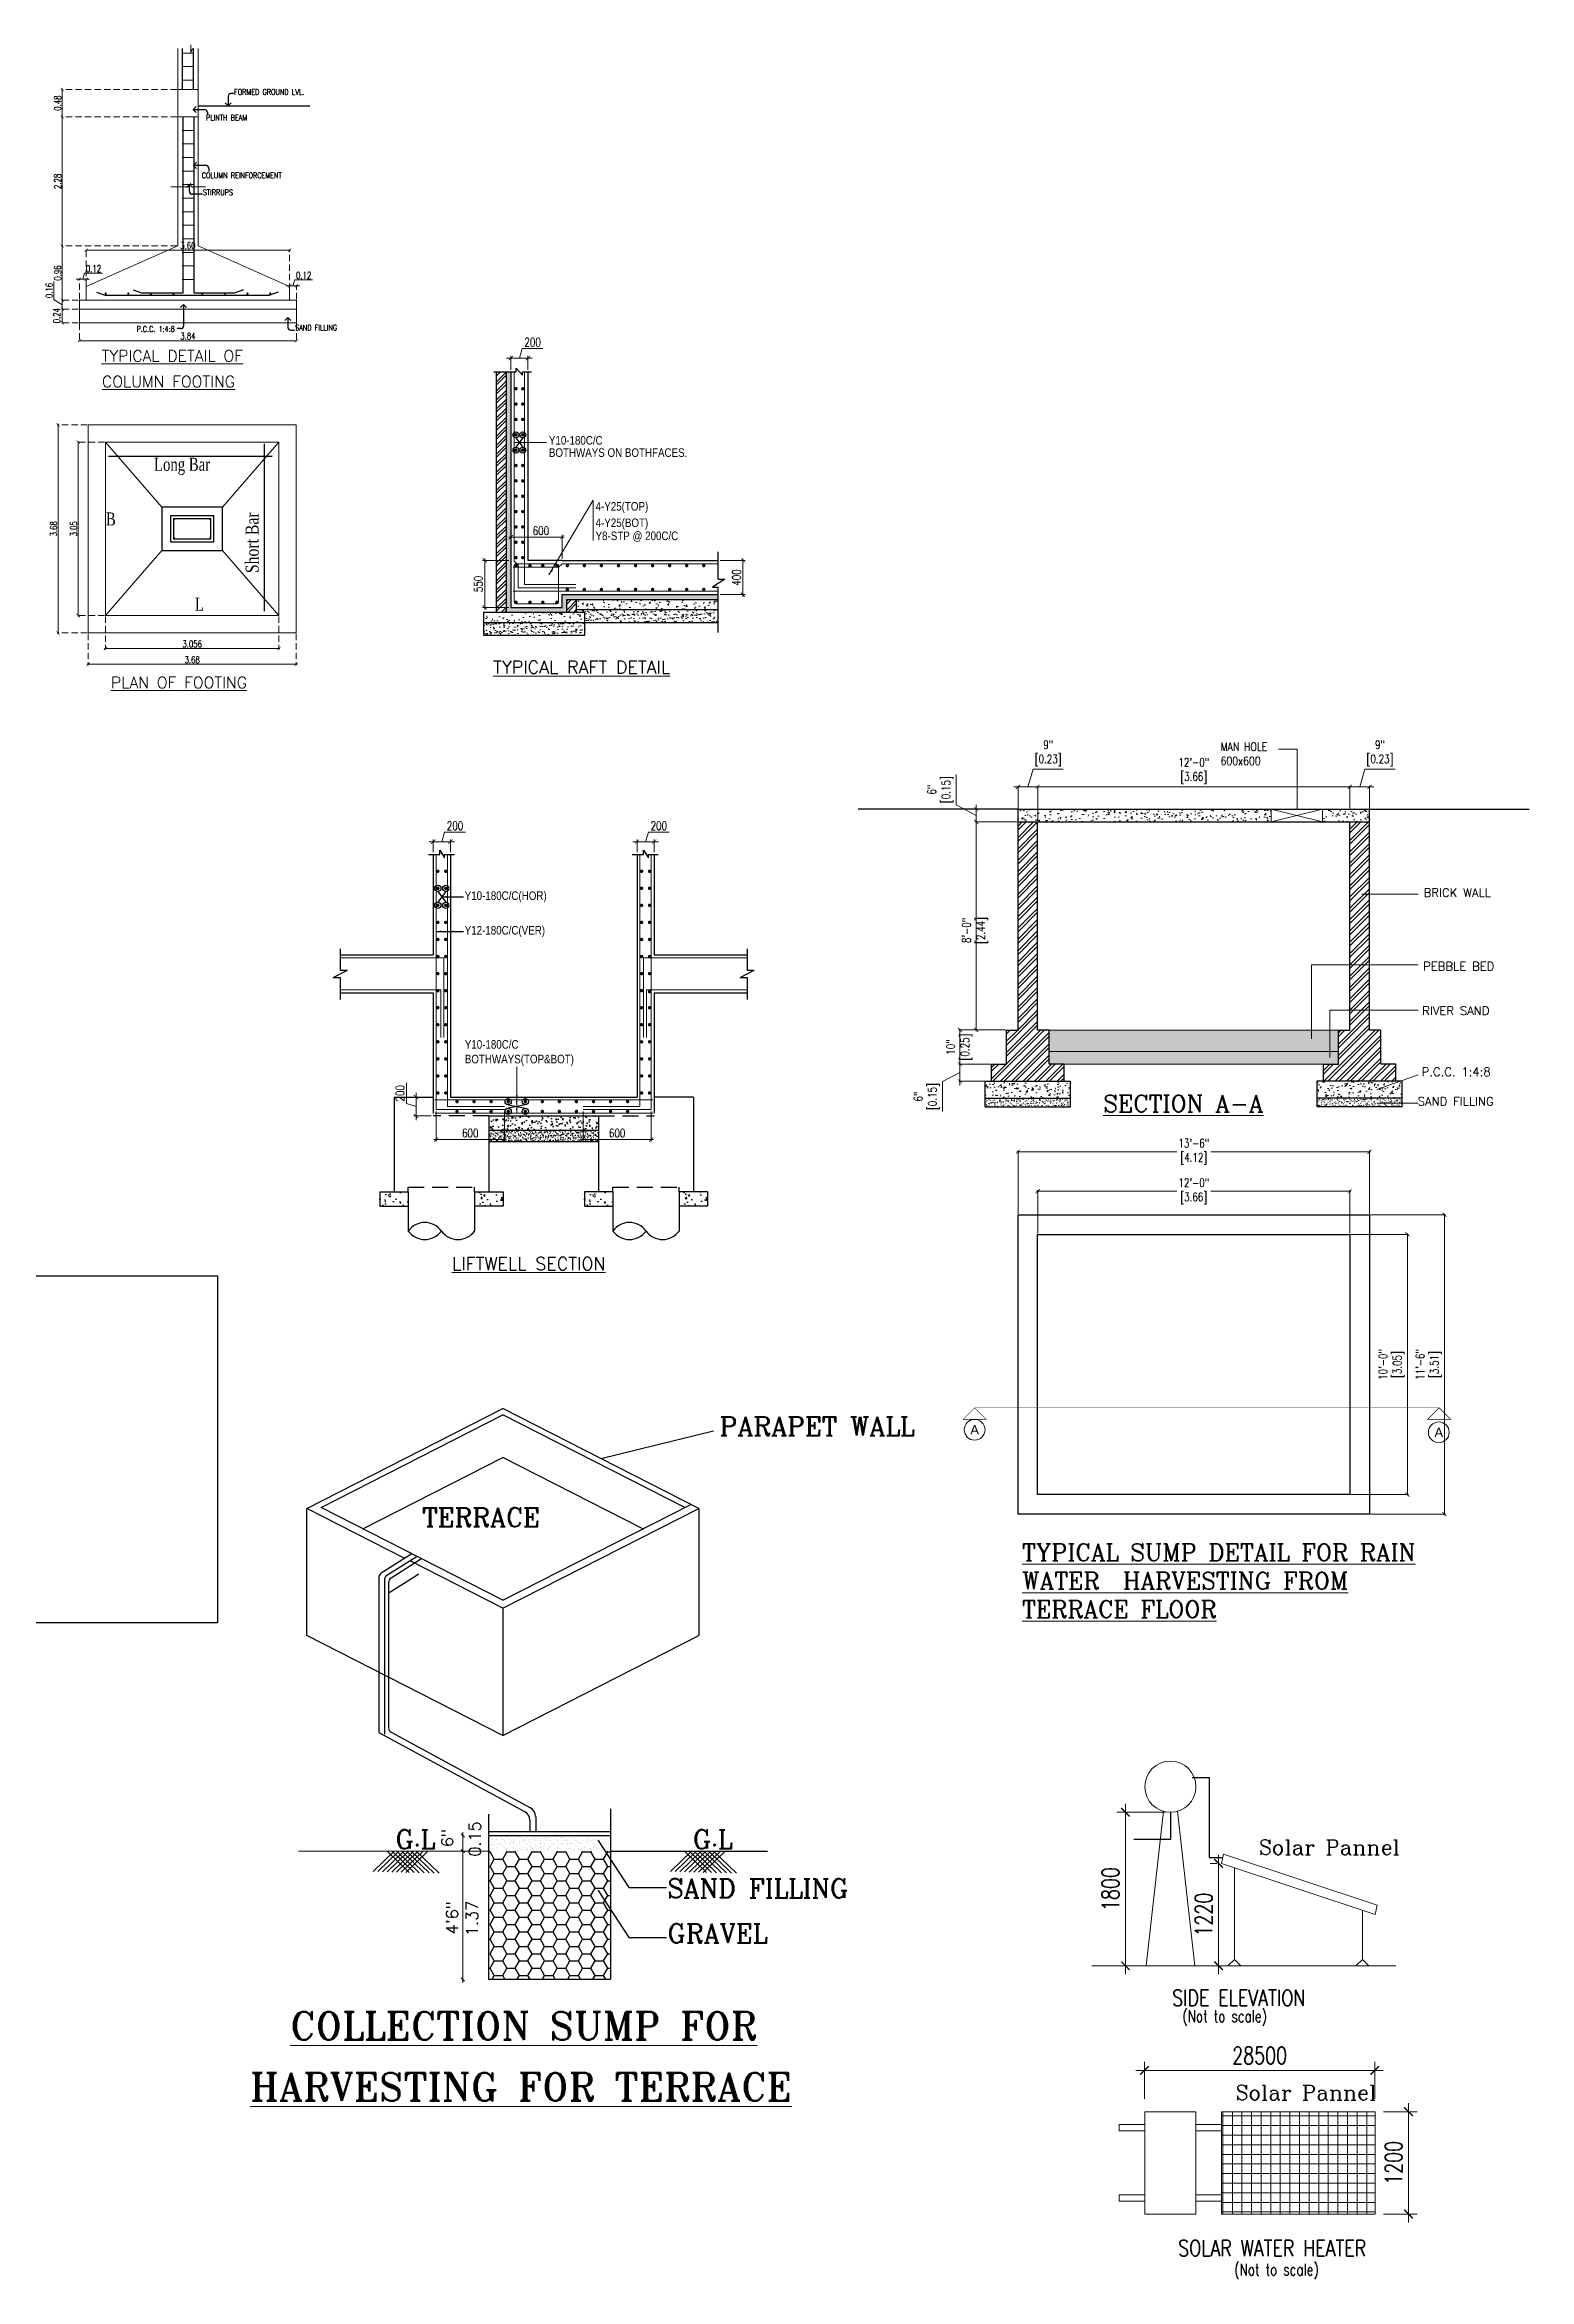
# Model space of a CAD drawing. Header units: metres. Extents: x -1559787 to -1559491, y 43492 to 43648.
# Drawn here: x -1559543.4 to -1559491.2, y 43569.3 to 43647.9 of the extents above; entities that cross this region are included whole.
import ezdxf
from ezdxf.enums import TextEntityAlignment as Align

# ---------------------------------------------------------------- set-up
doc = ezdxf.new("R2010")
doc.units = ezdxf.units.M
doc.header["$LTSCALE"] = 750
doc.header["$MEASUREMENT"] = 0
doc.header["$PDMODE"] = 35
doc.header["$PDSIZE"] = 50
doc.linetypes.add('ACAD_ISO06W100', pattern=[36, 24, -3, 0, -3, 0, -3, 0, -3])
doc.linetypes.add('HIDDEN', pattern=[0.375, 0.25, -0.125])
doc.layers.get('0').update_dxf_attribs({"lineweight": 5})
doc.layers.get('Defpoints').update_dxf_attribs({"lineweight": 0})
for name, color, linetype in [('2CON', 1, 'Continuous'), ('DI M', 231, 'Continuous'), ('DIM', 9, 'Continuous'), ('DVW', 4, 'Continuous'), ('ROAD_WIDTH', 1, 'Continuous'), ('window', 3, 'Continuous')]:
    doc.layers.add(name, color=color, linetype=linetype)
for name, color, linetype, lineweight in [('5CON', 2, 'Continuous', 9), ('AR_DIM WRK', 3, 'Continuous', 13), ('COL', 242, 'Continuous', 9), ('column', 242, 'Continuous', 25), ('DIM-1', 8, 'Continuous', 18), ('DIMENSIONS', 9, 'Continuous', 0), ('fsi', 30, 'Continuous', 25), ('grid', 253, 'Continuous', 5), ('HAT', 8, 'Continuous', 5), ('hatch', 250, 'Continuous', 5), ('HATCH2', 8, 'Continuous', 5), ('N2', 2, 'Continuous', 20), ('TEXT', 2, 'Continuous', 20), ('TEXT1', 2, 'Continuous', 20), ('TWO WHEELER', 8, 'Continuous', 13), ('wall', 7, 'Continuous', 30), ('WIN', 12, 'Continuous', 18)]:
    doc.layers.add(name, color=color, linetype=linetype, lineweight=lineweight)
doc.styles.add('APEXT', font='romanc.shx')
doc.styles.add('MADDYTEXT', font='romanc.shx', dxfattribs={"width": 0.8, "height": 4.5})
doc.styles.add('ROMANC', font='romanc__.ttf', dxfattribs={"width": 0.75})
doc.styles.add('ROMAND', font='swissc.ttf')
doc.styles.add('ROMANS', font='romans__.ttf', dxfattribs={"width": 0.75})
doc.styles.add('ROMANT', font='romant.shx', dxfattribs={"width": 0.75})
doc.styles.add('RS', font='times.ttf', dxfattribs={"width": 0.75})
doc.styles.add('RS1', font='romans.shx', dxfattribs={"width": 0.75})
doc.styles.add('SEN', font='arial.ttf', dxfattribs={"height": 0.5})
doc.styles.add('STYLE2', font='romant.shx', dxfattribs={"width": 0.8, "height": 4})
doc.styles.add('style3', font='romand.shx', dxfattribs={"width": 0.8})
doc.dimstyles.new('DIM-200', dxfattribs={"dimscale": 2, "dimtxt": 200, "dimasz": 100, "dimexe": 25, "dimexo": 25, "dimgap": 35, "dimtad": 1, "dimdec": 0, "dimrnd": 5, "dimzin": 0, "dimdsep": 46, "dimtxsty": 'RS1', "dimblk": 'ARCHTICK', "dimcen": 100, "dimdle": 25, "dimclrd": 8, "dimclre": 8, "dimclrt": 4, "dimadec": 0, "dimazin": 0, "dimtfac": 0.5, "dimtdec": 0, "dimtmove": 1, "dimatfit": 0, "dimfxl": 0, "dimfrac": 1, "dimtolj": 1, "dimtzin": 0, "dimarcsym": 0})
doc.dimstyles.new('DIM-50', dxfattribs={"dimscale": 0.5, "dimtxt": 200, "dimasz": 100, "dimexe": 25, "dimexo": 25, "dimgap": 35, "dimtad": 1, "dimdec": 0, "dimrnd": 5, "dimzin": 0, "dimdsep": 46, "dimtxsty": 'RS1', "dimblk": 'ARCHTICK', "dimcen": 100, "dimdle": 25, "dimclrd": 8, "dimclre": 8, "dimclrt": 4, "dimadec": 0, "dimazin": 0, "dimtfac": 0.5, "dimtdec": 0, "dimtmove": 1, "dimatfit": 0, "dimfxl": 0, "dimfrac": 1, "dimtolj": 1, "dimtzin": 0, "dimarcsym": 0})

# ---------------------------------------------------------------- blocks, each defined once
blk = doc.blocks.new('_ArchTick')
at = {"color": 0, "linetype": 'ByBlock', "const_width": 0.15}
blk.add_lwpolyline([(-0.5, -0.5), (0.5, 0.5)], dxfattribs=at)
blk = doc.blocks.new('*D38')
at = {"layer": 'Defpoints', "color": 0, "linetype": 'ByBlock'}
for p in [(257, -9564), (6413, -9564), (6413, -10495)]:
    blk.add_point(p, dxfattribs=at)
at = {"layer": 'DIMENSIONS', "color": 8, "linetype": 'HIDDEN', "lineweight": -2}
for p, q in [((257, -9589), (257, -10520)), ((6413, -9589), (6413, -10520))]:
    blk.add_line(p, q, dxfattribs=at)
at = {"layer": 'DIMENSIONS', "color": 8, "lineweight": -2}
blk.add_line((232, -10495), (6438, -10495), dxfattribs=at)
at = {"layer": 'DIMENSIONS', "color": 8, "linetype": 'ByBlock', "lineweight": -2, "xscale": 100, "yscale": 100, "zscale": 100, "rotation": 180}
blk.add_blockref('_ArchTick', (257, -10495), dxfattribs=at)
at = {"layer": 'DIMENSIONS', "color": 8, "linetype": 'ByBlock', "lineweight": -2, "xscale": 100, "yscale": 100, "zscale": 100}
blk.add_blockref('_ArchTick', (6413, -10495), dxfattribs=at)
at = {"layer": 'DIMENSIONS', "color": 4, "linetype": 'ByBlock', "insert": (3335, -10360), "char_height": 200, "attachment_point": 5, "style": 'RS1'}
blk.add_mtext('\\A1;3.68', dxfattribs=at)
blk = doc.blocks.new('*D39')
at = {"layer": 'Defpoints', "color": 0, "linetype": 'ByBlock'}
for p in [(770, -9051), (5900, -9051), (5900, -10027)]:
    blk.add_point(p, dxfattribs=at)
at = {"layer": 'DIMENSIONS', "color": 8, "linetype": 'HIDDEN', "lineweight": -2}
for p, q in [((770, -9076), (770, -10052)), ((5900, -9076), (5900, -10052))]:
    blk.add_line(p, q, dxfattribs=at)
at = {"layer": 'DIMENSIONS', "color": 8, "lineweight": -2}
blk.add_line((745, -10027), (5925, -10027), dxfattribs=at)
at = {"layer": 'DIMENSIONS', "color": 8, "linetype": 'ByBlock', "lineweight": -2, "xscale": 100, "yscale": 100, "zscale": 100, "rotation": 180}
blk.add_blockref('_ArchTick', (770, -10027), dxfattribs=at)
at = {"layer": 'DIMENSIONS', "color": 8, "linetype": 'ByBlock', "lineweight": -2, "xscale": 100, "yscale": 100, "zscale": 100}
blk.add_blockref('_ArchTick', (5900, -10027), dxfattribs=at)
at = {"layer": 'DIMENSIONS', "color": 4, "linetype": 'ByBlock', "insert": (3335, -9892), "char_height": 200, "attachment_point": 5, "style": 'RS1'}
blk.add_mtext('\\A1;3.056', dxfattribs=at)
blk = doc.blocks.new('*D40')
at = {"layer": 'Defpoints', "color": 0, "linetype": 'ByBlock'}
for p in [(-629, -3408), (257, -3408), (257, -9564)]:
    blk.add_point(p, dxfattribs=at)
at = {"layer": 'DIMENSIONS', "color": 8, "linetype": 'HIDDEN', "lineweight": -2}
for p, q in [((232, -3408), (-654, -3408)), ((232, -9564), (-654, -9564))]:
    blk.add_line(p, q, dxfattribs=at)
at = {"layer": 'DIMENSIONS', "color": 8, "lineweight": -2}
blk.add_line((-629, -9589), (-629, -3383), dxfattribs=at)
at = {"layer": 'DIMENSIONS', "color": 8, "linetype": 'ByBlock', "lineweight": -2, "xscale": 100, "yscale": 100, "zscale": 100}
for p, rotation in [((-629, -3408), 90), ((-629, -9564), 270)]:
    blk.add_blockref('_ArchTick', p, dxfattribs=dict(at, rotation=rotation))
at = {"layer": 'DIMENSIONS', "color": 4, "linetype": 'ByBlock', "insert": (-764, -6486), "char_height": 200, "attachment_point": 5, "rotation": 90, "style": 'RS1'}
blk.add_mtext('\\A1;3.68', dxfattribs=at)
blk = doc.blocks.new('*D41')
at = {"layer": 'Defpoints', "color": 0, "linetype": 'ByBlock'}
for p in [(770, -3921), (-37, -9051), (770, -9051)]:
    blk.add_point(p, dxfattribs=at)
at = {"layer": 'DIMENSIONS', "color": 8, "linetype": 'HIDDEN', "lineweight": -2}
for p, q in [((745, -3921), (-62, -3921)), ((745, -9051), (-62, -9051))]:
    blk.add_line(p, q, dxfattribs=at)
at = {"layer": 'DIMENSIONS', "color": 8, "lineweight": -2}
blk.add_line((-37, -3896), (-37, -9076), dxfattribs=at)
at = {"layer": 'DIMENSIONS', "color": 8, "linetype": 'ByBlock', "lineweight": -2, "xscale": 100, "yscale": 100, "zscale": 100}
for p, rotation in [((-37, -3921), 90), ((-37, -9051), 270)]:
    blk.add_blockref('_ArchTick', p, dxfattribs=dict(at, rotation=rotation))
at = {"layer": 'DIMENSIONS', "color": 4, "linetype": 'ByBlock', "insert": (-172, -6486), "char_height": 200, "attachment_point": 5, "rotation": 90, "style": 'RS1'}
blk.add_mtext('\\A1;3.05', dxfattribs=at)
blk = doc.blocks.new('*D42')
at = {"layer": 'Defpoints', "color": 0, "linetype": 'ByBlock'}
for p in [(-508, 6513), (2908, 6513), (2908, 5703)]:
    blk.add_point(p, dxfattribs=at)
at = {"layer": 'DIMENSIONS', "color": 8, "linetype": 'HIDDEN', "lineweight": -2}
for p, q in [((2883, 6513), (-533, 6513)), ((2883, 5703), (-533, 5703))]:
    blk.add_line(p, q, dxfattribs=at)
at = {"layer": 'DIMENSIONS', "color": 8, "lineweight": -2}
blk.add_line((-508, 5678), (-508, 6538), dxfattribs=at)
at = {"layer": 'DIMENSIONS', "color": 8, "linetype": 'ByBlock', "lineweight": -2, "xscale": 100, "yscale": 100, "zscale": 100}
for p, rotation in [((-508, 6513), 90), ((-508, 5703), 270)]:
    blk.add_blockref('_ArchTick', p, dxfattribs=dict(at, rotation=rotation))
at = {"layer": 'DIMENSIONS', "color": 4, "linetype": 'ByBlock', "insert": (-643, 6108), "char_height": 200, "attachment_point": 5, "rotation": 90, "style": 'RS1'}
blk.add_mtext('\\A1;0.48', dxfattribs=at)
blk = doc.blocks.new('*D43')
at = {"layer": 'Defpoints', "color": 0, "linetype": 'ByBlock'}
for p in [(-508, 5703), (2908, 5703), (2908, 1883)]:
    blk.add_point(p, dxfattribs=at)
at = {"layer": 'DIMENSIONS', "color": 8, "linetype": 'HIDDEN', "lineweight": -2}
for p, q in [((2883, 5703), (-533, 5703)), ((2883, 1883), (-533, 1883))]:
    blk.add_line(p, q, dxfattribs=at)
at = {"layer": 'DIMENSIONS', "color": 8, "lineweight": -2}
blk.add_line((-508, 1858), (-508, 5728), dxfattribs=at)
at = {"layer": 'DIMENSIONS', "color": 8, "linetype": 'ByBlock', "lineweight": -2, "xscale": 100, "yscale": 100, "zscale": 100}
for p, rotation in [((-508, 5703), 90), ((-508, 1883), 270)]:
    blk.add_blockref('_ArchTick', p, dxfattribs=dict(at, rotation=rotation))
at = {"layer": 'DIMENSIONS', "color": 4, "linetype": 'ByBlock', "insert": (-643, 3793), "char_height": 200, "attachment_point": 5, "rotation": 90, "style": 'RS1'}
blk.add_mtext('\\A1;2.28', dxfattribs=at)
blk = doc.blocks.new('*D44')
at = {"layer": 'Defpoints', "color": 0, "linetype": 'ByBlock'}
for p in [(-508, 1883), (2908, 1883), (0, 279)]:
    blk.add_point(p, dxfattribs=at)
at = {"layer": 'DIMENSIONS', "color": 8, "linetype": 'HIDDEN', "lineweight": -2}
for p, q in [((2883, 1883), (-533, 1883)), ((-25, 279), (-533, 279))]:
    blk.add_line(p, q, dxfattribs=at)
at = {"layer": 'DIMENSIONS', "color": 8, "lineweight": -2}
blk.add_line((-508, 254), (-508, 1908), dxfattribs=at)
at = {"layer": 'DIMENSIONS', "color": 8, "linetype": 'ByBlock', "lineweight": -2, "xscale": 100, "yscale": 100, "zscale": 100}
for p, rotation in [((-508, 1883), 90), ((-508, 279), 270)]:
    blk.add_blockref('_ArchTick', p, dxfattribs=dict(at, rotation=rotation))
at = {"layer": 'DIMENSIONS', "color": 4, "linetype": 'ByBlock', "insert": (-643, 1081), "char_height": 200, "attachment_point": 5, "rotation": 90, "style": 'RS1'}
blk.add_mtext('\\A1;0.96', dxfattribs=at)
blk = doc.blocks.new('*D45')
at = {"layer": 'Defpoints', "color": 0, "linetype": 'ByBlock'}
for p in [(-508, 279), (0, 279), (0, 11)]:
    blk.add_point(p, dxfattribs=at)
at = {"layer": 'DIMENSIONS', "color": 8, "lineweight": -2}
for p, q in [((-761, 302), (-761, 829)), ((-508, 145), (-761, 302)), ((-508, 279), (-508, 379)), ((-508, 11), (-508, 279)), ((-508, 11), (-508, 279)), ((-508, 11), (-508, -89))]:
    blk.add_line(p, q, dxfattribs=at)
at = {"layer": 'DIMENSIONS', "color": 8, "linetype": 'HIDDEN', "lineweight": -2}
for p, q in [((-25, 279), (-533, 279)), ((-25, 11), (-533, 11))]:
    blk.add_line(p, q, dxfattribs=at)
at = {"layer": 'DIMENSIONS', "color": 8, "linetype": 'ByBlock', "lineweight": -2, "xscale": 100, "yscale": 100, "zscale": 100}
for p, rotation in [((-508, 279), 270), ((-508, 11), 90)]:
    blk.add_blockref('_ArchTick', p, dxfattribs=dict(at, rotation=rotation))
at = {"layer": 'DIMENSIONS', "color": 4, "linetype": 'ByBlock', "insert": (-896, 566), "char_height": 200, "attachment_point": 5, "rotation": 90, "style": 'RS1'}
blk.add_mtext('\\A1;0.16', dxfattribs=at)
blk = doc.blocks.new('*D46')
at = {"layer": 'Defpoints', "color": 0, "linetype": 'ByBlock'}
for p in [(6216, 1756), (201, 680), (6216, 279)]:
    blk.add_point(p, dxfattribs=at)
at = {"layer": 'DIMENSIONS', "color": 8, "lineweight": -2}
blk.add_line((176, 1756), (6241, 1756), dxfattribs=at)
at = {"layer": 'DIMENSIONS', "color": 8, "linetype": 'HIDDEN', "lineweight": -2}
for p, q in [((201, 705), (201, 1781)), ((6216, 304), (6216, 1781))]:
    blk.add_line(p, q, dxfattribs=at)
at = {"layer": 'DIMENSIONS', "color": 8, "linetype": 'ByBlock', "lineweight": -2, "xscale": 100, "yscale": 100, "zscale": 100, "rotation": 180}
blk.add_blockref('_ArchTick', (201, 1756), dxfattribs=at)
at = {"layer": 'DIMENSIONS', "color": 8, "linetype": 'ByBlock', "lineweight": -2, "xscale": 100, "yscale": 100, "zscale": 100}
blk.add_blockref('_ArchTick', (6216, 1756), dxfattribs=at)
at = {"layer": 'DIMENSIONS', "color": 4, "linetype": 'ByBlock', "insert": (3208, 1891), "char_height": 200, "attachment_point": 5, "style": 'RS1'}
blk.add_mtext('\\A1;3.60', dxfattribs=at)
blk = doc.blocks.new('*D47')
at = {"layer": 'Defpoints', "color": 0, "linetype": 'ByBlock'}
for p in [(0, 900), (0, 279), (201, 279)]:
    blk.add_point(p, dxfattribs=at)
at = {"layer": 'DIMENSIONS', "color": 8, "lineweight": -2}
for p, q in [((0, 900), (-100, 900)), ((201, 900), (0, 900)), ((201, 900), (0, 900)), ((100, 900), (154, 1077)), ((154, 1077), (681, 1077)), ((201, 900), (301, 900))]:
    blk.add_line(p, q, dxfattribs=at)
at = {"layer": 'DIMENSIONS', "color": 8, "linetype": 'HIDDEN', "lineweight": -2}
for p, q in [((0, 304), (0, 925)), ((201, 304), (201, 925))]:
    blk.add_line(p, q, dxfattribs=at)
at = {"layer": 'DIMENSIONS', "color": 8, "linetype": 'ByBlock', "lineweight": -2, "xscale": 100, "yscale": 100, "zscale": 100}
blk.add_blockref('_ArchTick', (0, 900), dxfattribs=at)
at = {"layer": 'DIMENSIONS', "color": 8, "linetype": 'ByBlock', "lineweight": -2, "xscale": 100, "yscale": 100, "zscale": 100, "rotation": 180}
blk.add_blockref('_ArchTick', (201, 900), dxfattribs=at)
at = {"layer": 'DIMENSIONS', "color": 4, "linetype": 'ByBlock', "insert": (417, 1212), "char_height": 200, "attachment_point": 5, "style": 'RS1'}
blk.add_mtext('\\A1;0.12', dxfattribs=at)
blk = doc.blocks.new('*D48')
at = {"layer": 'Defpoints', "color": 0, "linetype": 'ByBlock'}
for p in [(6417, 702), (6216, 279), (6417, 279)]:
    blk.add_point(p, dxfattribs=at)
at = {"layer": 'DIMENSIONS', "color": 8, "lineweight": -2}
for p, q in [((6216, 702), (6116, 702)), ((6216, 702), (6417, 702)), ((6216, 702), (6417, 702)), ((6316, 702), (6370, 879)), ((6370, 879), (6897, 879)), ((6417, 702), (6517, 702))]:
    blk.add_line(p, q, dxfattribs=at)
at = {"layer": 'DIMENSIONS', "color": 8, "linetype": 'HIDDEN', "lineweight": -2}
for p, q in [((6216, 304), (6216, 727)), ((6417, 304), (6417, 727))]:
    blk.add_line(p, q, dxfattribs=at)
at = {"layer": 'DIMENSIONS', "color": 8, "linetype": 'ByBlock', "lineweight": -2, "xscale": 100, "yscale": 100, "zscale": 100}
blk.add_blockref('_ArchTick', (6216, 702), dxfattribs=at)
at = {"layer": 'DIMENSIONS', "color": 8, "linetype": 'ByBlock', "lineweight": -2, "xscale": 100, "yscale": 100, "zscale": 100, "rotation": 180}
blk.add_blockref('_ArchTick', (6417, 702), dxfattribs=at)
at = {"layer": 'DIMENSIONS', "color": 4, "linetype": 'ByBlock', "insert": (6633, 1014), "char_height": 200, "attachment_point": 5, "style": 'RS1'}
blk.add_mtext('\\A1;0.12', dxfattribs=at)
blk = doc.blocks.new('*D49')
at = {"layer": 'Defpoints', "color": 0, "linetype": 'ByBlock'}
for p in [(0, -390), (6417, -390), (6417, -920)]:
    blk.add_point(p, dxfattribs=at)
at = {"layer": 'DIMENSIONS', "color": 8, "linetype": 'HIDDEN', "lineweight": -2}
for p, q in [((0, -415), (0, -945)), ((6417, -415), (6417, -945))]:
    blk.add_line(p, q, dxfattribs=at)
at = {"layer": 'DIMENSIONS', "color": 8, "lineweight": -2}
blk.add_line((-25, -920), (6442, -920), dxfattribs=at)
at = {"layer": 'DIMENSIONS', "color": 8, "linetype": 'ByBlock', "lineweight": -2, "xscale": 100, "yscale": 100, "zscale": 100, "rotation": 180}
blk.add_blockref('_ArchTick', (0, -920), dxfattribs=at)
at = {"layer": 'DIMENSIONS', "color": 8, "linetype": 'ByBlock', "lineweight": -2, "xscale": 100, "yscale": 100, "zscale": 100}
blk.add_blockref('_ArchTick', (6417, -920), dxfattribs=at)
at = {"layer": 'DIMENSIONS', "color": 4, "linetype": 'ByBlock', "insert": (3208, -785), "char_height": 200, "attachment_point": 5, "style": 'RS1'}
blk.add_mtext('\\A1;3.84', dxfattribs=at)
blk = doc.blocks.new('*D50')
at = {"layer": 'Defpoints', "color": 0, "linetype": 'ByBlock'}
for p in [(-508, 11), (0, 11), (0, -390)]:
    blk.add_point(p, dxfattribs=at)
at = {"layer": 'DIMENSIONS', "color": 8, "linetype": 'HIDDEN', "lineweight": -2}
for p, q in [((-25, 11), (-533, 11)), ((-25, -390), (-533, -390))]:
    blk.add_line(p, q, dxfattribs=at)
at = {"layer": 'DIMENSIONS', "color": 8, "lineweight": -2}
blk.add_line((-508, -415), (-508, 36), dxfattribs=at)
at = {"layer": 'DIMENSIONS', "color": 8, "linetype": 'ByBlock', "lineweight": -2, "xscale": 100, "yscale": 100, "zscale": 100}
for p, rotation in [((-508, 11), 90), ((-508, -390), 270)]:
    blk.add_blockref('_ArchTick', p, dxfattribs=dict(at, rotation=rotation))
at = {"layer": 'DIMENSIONS', "color": 4, "linetype": 'ByBlock', "insert": (-674, -179), "char_height": 200, "attachment_point": 5, "rotation": 90, "style": 'RS1'}
blk.add_mtext('\\A1;0.24', dxfattribs=at)
blk = doc.blocks.new('*D4')
at = {"layer": 'Defpoints', "color": 0, "linetype": 'ByBlock', "ltscale": 5}
for p in [(265, 4111), (344, 4111), (373, 2911)]:
    blk.add_point(p, dxfattribs=at)
at = {"layer": 'DIMENSIONS', "color": 9, "lineweight": -2, "ltscale": 5}
blk.add_line((265, 2811), (265, 4211), dxfattribs=at)
at = {"layer": 'DIMENSIONS', "color": 9, "linetype": 'HIDDEN', "lineweight": -2, "ltscale": 5}
for p, q in [((244, 4111), (165, 4111)), ((273, 2911), (165, 2911))]:
    blk.add_line(p, q, dxfattribs=at)
at = {"layer": 'DIMENSIONS', "color": 9, "linetype": 'ByBlock', "lineweight": -2, "ltscale": 5, "xscale": 100, "yscale": 100, "zscale": 100}
for p, rotation in [((265, 4111), 90), ((265, 2911), 270)]:
    blk.add_blockref('_ArchTick', p, dxfattribs=dict(at, rotation=rotation))
at = {"layer": 'DIMENSIONS', "color": 4, "linetype": 'ByBlock', "ltscale": 5, "insert": (90, 3511), "char_height": 200, "attachment_point": 5, "rotation": 90, "style": 'RS1'}
blk.add_mtext('\\A1;1220', dxfattribs=at)
blk = doc.blocks.new('*D5')
at = {"layer": 'Defpoints', "color": 0, "linetype": 'ByBlock', "ltscale": 5}
for p in [(-827, 4711), (-257, 4711), (-720, 2911)]:
    blk.add_point(p, dxfattribs=at)
at = {"layer": 'DIMENSIONS', "color": 9, "lineweight": -2, "ltscale": 5}
blk.add_line((-827, 2811), (-827, 4811), dxfattribs=at)
at = {"layer": 'DIMENSIONS', "color": 9, "linetype": 'HIDDEN', "lineweight": -2, "ltscale": 5}
for p, q in [((-357, 4711), (-927, 4711)), ((-820, 2911), (-927, 2911))]:
    blk.add_line(p, q, dxfattribs=at)
at = {"layer": 'DIMENSIONS', "color": 9, "linetype": 'ByBlock', "lineweight": -2, "ltscale": 5, "xscale": 100, "yscale": 100, "zscale": 100}
for p, rotation in [((-827, 4711), 90), ((-827, 2911), 270)]:
    blk.add_blockref('_ArchTick', p, dxfattribs=dict(at, rotation=rotation))
at = {"layer": 'DIMENSIONS', "color": 4, "linetype": 'ByBlock', "ltscale": 5, "insert": (-1002, 3811), "char_height": 200, "attachment_point": 5, "rotation": 90, "style": 'RS1'}
blk.add_mtext('\\A1;1800', dxfattribs=at)
blk = doc.blocks.new('*D6')
at = {"layer": 'Defpoints', "color": 0, "linetype": 'ByBlock', "ltscale": 5}
for p in [(2096, 1684), (-604, 1251), (2096, 1251)]:
    blk.add_point(p, dxfattribs=at)
at = {"layer": 'DIMENSIONS', "color": 9, "lineweight": -2, "ltscale": 5}
blk.add_line((-704, 1684), (2196, 1684), dxfattribs=at)
at = {"layer": 'DIMENSIONS', "color": 9, "linetype": 'HIDDEN', "lineweight": -2, "ltscale": 5}
for p, q in [((-604, 1351), (-604, 1784)), ((2096, 1351), (2096, 1784))]:
    blk.add_line(p, q, dxfattribs=at)
at = {"layer": 'DIMENSIONS', "color": 9, "linetype": 'ByBlock', "lineweight": -2, "ltscale": 5, "xscale": 100, "yscale": 100, "zscale": 100, "rotation": 180}
blk.add_blockref('_ArchTick', (-604, 1684), dxfattribs=at)
at = {"layer": 'DIMENSIONS', "color": 9, "linetype": 'ByBlock', "lineweight": -2, "ltscale": 5, "xscale": 100, "yscale": 100, "zscale": 100}
blk.add_blockref('_ArchTick', (2096, 1684), dxfattribs=at)
at = {"layer": 'DIMENSIONS', "color": 4, "linetype": 'ByBlock', "ltscale": 5, "insert": (746, 1859), "char_height": 200, "attachment_point": 5, "style": 'RS1'}
blk.add_mtext('\\A1;28500', dxfattribs=at)
blk = doc.blocks.new('*D7')
at = {"layer": 'Defpoints', "color": 0, "linetype": 'ByBlock', "ltscale": 5}
for p in [(2100, 1200), (2100, 0), (2491, 0)]:
    blk.add_point(p, dxfattribs=at)
at = {"layer": 'DIMENSIONS', "color": 9, "linetype": 'HIDDEN', "lineweight": -2, "ltscale": 5}
for p, q in [((2200, 1200), (2591, 1200)), ((2200, 0), (2591, 0))]:
    blk.add_line(p, q, dxfattribs=at)
at = {"layer": 'DIMENSIONS', "color": 9, "lineweight": -2, "ltscale": 5}
blk.add_line((2491, 1300), (2491, -100), dxfattribs=at)
at = {"layer": 'DIMENSIONS', "color": 9, "linetype": 'ByBlock', "lineweight": -2, "ltscale": 5, "xscale": 100, "yscale": 100, "zscale": 100}
for p, rotation in [((2491, 1200), 90), ((2491, 0), 270)]:
    blk.add_blockref('_ArchTick', p, dxfattribs=dict(at, rotation=rotation))
at = {"layer": 'DIMENSIONS', "color": 4, "linetype": 'ByBlock', "ltscale": 5, "insert": (2316, 600), "char_height": 200, "attachment_point": 5, "rotation": 90, "style": 'RS1'}
blk.add_mtext('\\A1;1200', dxfattribs=at)
blk = doc.blocks.new('A$C52E31404')
at = {"layer": '2CON', "color": 0}
for p, q in [((2566, 3160), (2527, 3199)), ((2527, 3017), (2566, 2978)), ((2566, 2978), (2527, 3017)), ((2527, 1512), (2566, 1473))]:
    blk.add_line(p, q, dxfattribs=at)
at = {"layer": '2CON', "linetype": 'Continuous'}
for p, q in [((1739, 2997), (1492, 2757)), ((1795, 2997), (1547, 2756)), ((1852, 2997), (1602, 2754)), ((1908, 2997), (1657, 2753)), ((1658, 2997), (1917, 2746)), ((1965, 2997), (1712, 2751)), ((1715, 2997), (1975, 2744)), ((2021, 2997), (1767, 2750)), ((1771, 2997), (2033, 2743)), ((2078, 2997), (1822, 2748)), ((1828, 2997), (2091, 2741)), ((2134, 2997), (1877, 2747)), ((1885, 2997), (2149, 2740)), ((1941, 2997), (2207, 2738)), ((1998, 2997), (2266, 2737)), ((5225, 2997), (4978, 2757)), ((5281, 2997), (5033, 2756)), ((5338, 2997), (5088, 2754)), ((5395, 2997), (5143, 2753)), ((5145, 2997), (5403, 2746)), ((5451, 2997), (5198, 2751)), ((5201, 2997), (5461, 2744)), ((5508, 2997), (5253, 2750)), ((5258, 2997), (5519, 2743)), ((5564, 2997), (5308, 2748)), ((5314, 2997), (5577, 2741)), ((5621, 2997), (5363, 2747)), ((5371, 2997), (5636, 2740)), ((5427, 2997), (5694, 2738)), ((5484, 2997), (5752, 2737))]:
    blk.add_line(p, q, dxfattribs=at)
at = {"layer": '2CON', "color": 0, "const_width": 3.7}
for points in [[(4150, 3117), (4116, 3124)], [(4150, 2532), (4116, 2539)]]:
    blk.add_lwpolyline(points, dxfattribs=at)
at = {"layer": 'N2', "color": 8, "lineweight": 9, "ltscale": 20}
for p, q in [((2546, 3219), (2546, 2988)), ((2546, 3027), (2546, 1453)), ((2546, 2988), (2546, 2347))]:
    blk.add_line(p, q, dxfattribs=at)
at = {"layer": 'N2', "color": 2}
blk.add_line((617, 2997), (2846, 2997), dxfattribs=at)
at = {"layer": 'wall', "color": 1, "linetype": 'Continuous', "ltscale": 20}
for p, q in [((718, 7015), (3014, 8186)), ((5310, 7015), (3014, 8186)), ((883, 7024), (3014, 8112)), ((5146, 7024), (3014, 8112)), ((1371, 6775), (3014, 7613)), ((4657, 6775), (3014, 7613)), ((1866, 6429), (718, 7015)), ((718, 5523), (718, 7015)), ((3014, 5937), (883, 7024)), ((3014, 5937), (5219, 7062)), ((3014, 5844), (5310, 7015)), ((5310, 7015), (5310, 5523)), ((3014, 5844), (1926, 6399)), ((3014, 5844), (3014, 4351)), ((3014, 4351), (718, 5523)), ((3014, 4351), (5310, 5523))]:
    blk.add_line(p, q, dxfattribs=at)
at = {"layer": 'wall', "color": 3, "linetype": 'Continuous', "ltscale": 20}
for p, q in [((1948, 6481), (1587, 6254)), ((2008, 6450), (1654, 6228)), ((2062, 6423), (1703, 6197)), ((1560, 6204), (1560, 4388)), ((1626, 6178), (1626, 4366)), ((2028, 6243), (1669, 6018)), ((1675, 6147), (1675, 4441)), ((1560, 4388), (3268, 3462)), ((1706, 4389), (3337, 3505)), ((3330, 3358), (3330, 3228)), ((3399, 3401), (3399, 3228))]:
    blk.add_line(p, q, dxfattribs=at)
at = {"layer": 'wall', "color": 7, "linetype": 'Continuous', "ltscale": 20}
for p, q in [((2846, 3429), (2846, 1493)), ((4275, 3493), (4275, 1493)), ((4133, 3120), (4492, 2569)), ((4275, 2997), (6118, 2997)), ((4133, 2535), (4492, 1984)), ((4492, 2569), (4933, 2569)), ((4492, 1984), (4933, 1984)), ((2846, 1493), (4275, 1493))]:
    blk.add_line(p, q, dxfattribs=at)
at = {"layer": 'wall', "color": 5, "linetype": 'Continuous', "ltscale": 20}
for p, q in [((2846, 3228), (4275, 3228)), ((2846, 3180), (4275, 3180)), ((2849, 3165), (2849, 3165)), ((2870, 3168), (2870, 3168)), ((2877, 3145), (2877, 3145)), ((2895, 3170), (2895, 3170)), ((2902, 3172), (2902, 3172)), ((2934, 3179), (2934, 3179)), ((2955, 3179), (2955, 3179)), ((2984, 3149), (2984, 3149)), ((3053, 3168), (3053, 3168)), ((3057, 3179), (3057, 3179)), ((3060, 3162), (3060, 3162)), ((3087, 3150), (3087, 3150)), ((3179, 3179), (3179, 3179)), ((3188, 3150), (3188, 3150)), ((3213, 3165), (3213, 3165)), ((3294, 3153), (3294, 3153)), ((3302, 3179), (3302, 3179)), ((3371, 3163), (3371, 3163)), ((3378, 3157), (3378, 3157)), ((3398, 3155), (3398, 3155)), ((3425, 3180), (3425, 3180)), ((3469, 3145), (3469, 3145)), ((3498, 3154), (3498, 3154)), ((3522, 3152), (3522, 3152)), ((3531, 3160), (3531, 3160)), ((3543, 3154), (3543, 3154)), ((3575, 3159), (3575, 3159)), ((3605, 3158), (3605, 3158)), ((3628, 3166), (3628, 3166)), ((3649, 3168), (3649, 3168)), ((3681, 3173), (3681, 3173)), ((3689, 3159), (3689, 3159)), ((3696, 3152), (3696, 3152)), ((3708, 3159), (3708, 3159)), ((3734, 3180), (3734, 3180)), ((3809, 3159), (3809, 3159)), ((3849, 3155), (3849, 3155)), ((3915, 3163), (3915, 3163)), ((4006, 3154), (4006, 3154)), ((4014, 3147), (4014, 3147)), ((4019, 3164), (4019, 3164)), ((4119, 3164), (4119, 3164)), ((4167, 3150), (4167, 3150)), ((4226, 3167), (4226, 3167)), ((4248, 3145), (4248, 3145)), ((2846, 2988), (2864, 2988)), ((2858, 3061), (2858, 3061)), ((2864, 2988), (2870, 2997)), ((2913, 2902), (2864, 2988)), ((2864, 2817), (2913, 2902)), ((2880, 3069), (2880, 3069)), ((2885, 3068), (2885, 3068)), ((2889, 3129), (2889, 3129)), ((2897, 3025), (2897, 3025)), ((2904, 3018), (2904, 3018)), ((2906, 3118), (2906, 3118)), ((2906, 3071), (2906, 3071)), ((2913, 2902), (3012, 2902)), ((2921, 3030), (2921, 3030)), ((2933, 3110), (2933, 3110)), ((2935, 3134), (2935, 3134)), ((2936, 3034), (2936, 3034)), ((2938, 3075), (2938, 3075)), ((2938, 3019), (2938, 3019)), ((2942, 3127), (2942, 3127)), ((2966, 3080), (2966, 3080)), ((2976, 3096), (2976, 3096)), ((2986, 3073), (2986, 3073)), ((2992, 3082), (2992, 3082)), ((3012, 3129), (3012, 3129)), ((3012, 3085), (3012, 3085)), ((3012, 2902), (3061, 2988)), ((3061, 2817), (3012, 2902)), ((3015, 3060), (3015, 3060)), ((3023, 3053), (3023, 3053)), ((3029, 3118), (3029, 3118)), ((3034, 3109), (3034, 3109)), ((3036, 3033), (3036, 3033)), ((3044, 3089), (3044, 3089)), ((3044, 3030), (3044, 3030)), ((3061, 2988), (3055, 2997)), ((3057, 3021), (3057, 3021)), ((3060, 3020), (3060, 3020)), ((3061, 2988), (3160, 2988)), ((3088, 3080), (3088, 3080)), ((3090, 3074), (3090, 3074)), ((3092, 2998), (3092, 2998)), ((3095, 3130), (3095, 3130)), ((3098, 3096), (3098, 3096)), ((3118, 3099), (3118, 3099)), ((3134, 3094), (3134, 3094)), ((3134, 2999), (3134, 2999)), ((3135, 3129), (3135, 3129)), ((3140, 3113), (3140, 3113)), ((3141, 3088), (3141, 3088)), ((3143, 3037), (3143, 3037)), ((3150, 3103), (3150, 3103)), ((3151, 3119), (3151, 3119)), ((3155, 3001), (3155, 3001)), ((3160, 2988), (3165, 2997)), ((3209, 2902), (3160, 2988)), ((3160, 2817), (3209, 2902)), ((3166, 3030), (3166, 3030)), ((3175, 3056), (3175, 3056)), ((3183, 3020), (3183, 3020)), ((3187, 3006), (3187, 3006)), ((3190, 3074), (3190, 3074)), ((3193, 2998), (3193, 2998)), ((3204, 3110), (3204, 3110)), ((3209, 2902), (3307, 2902)), ((3211, 3080), (3211, 3080)), ((3215, 3020), (3215, 3020)), ((3222, 3013), (3222, 3013)), ((3224, 3113), (3224, 3113)), ((3240, 3013), (3240, 3013)), ((3244, 3114), (3244, 3114)), ((3246, 3038), (3246, 3038)), ((3252, 3129), (3252, 3129)), ((3256, 3117), (3256, 3117)), ((3257, 3129), (3257, 3129)), ((3260, 3122), (3260, 3122)), ((3261, 3015), (3261, 3015)), ((3274, 3119), (3274, 3119)), ((3289, 3031), (3289, 3031)), ((3293, 3019), (3293, 3019)), ((3294, 3091), (3294, 3091)), ((3297, 3077), (3297, 3077)), ((3299, 3002), (3299, 3002)), ((3306, 3020), (3306, 3020)), ((3307, 2902), (3357, 2988)), ((3357, 2817), (3307, 2902)), ((3310, 3124), (3310, 3124)), ((3330, 3127), (3330, 3127)), ((3333, 3055), (3333, 3055)), ((3334, 3081), (3334, 3081)), ((3340, 3048), (3340, 3048)), ((3344, 3114), (3344, 3114)), ((3346, 3027), (3346, 3027)), ((3347, 3038), (3347, 3038)), ((3357, 2988), (3351, 2997)), ((3357, 2988), (3455, 2988)), ((3362, 3131), (3362, 3131)), ((3367, 3029), (3367, 3029)), ((3375, 3017), (3375, 3017)), ((3380, 3130), (3380, 3130)), ((3397, 3119), (3397, 3119)), ((3399, 3033), (3399, 3033)), ((3400, 3079), (3400, 3079)), ((3403, 3003), (3403, 3003)), ((3412, 3125), (3412, 3125)), ((3412, 3031), (3412, 3031)), ((3416, 3138), (3416, 3138)), ((3429, 3020), (3429, 3020)), ((3437, 3140), (3437, 3140)), ((3451, 3118), (3451, 3118)), ((3452, 3089), (3452, 3089)), ((3452, 3040), (3452, 3040)), ((3453, 3042), (3453, 3042)), ((3455, 2988), (3461, 2997)), ((3504, 2902), (3455, 2988)), ((3455, 2817), (3504, 2902)), ((3457, 3081), (3457, 3081)), ((3459, 3083), (3459, 3083)), ((3473, 3043), (3473, 3043)), ((3493, 3051), (3493, 3051)), ((3501, 3078), (3501, 3078)), ((3503, 3130), (3503, 3130)), ((3503, 3002), (3503, 3002)), ((3504, 2902), (3603, 2902)), ((3505, 3047), (3505, 3047)), ((3520, 3119), (3520, 3119)), ((3532, 3015), (3532, 3015)), ((3535, 3031), (3535, 3031)), ((3540, 3009), (3540, 3009)), ((3551, 3020), (3551, 3020)), ((3554, 3119), (3554, 3119)), ((3557, 3043), (3557, 3043)), ((3558, 3054), (3558, 3054)), ((3570, 3124), (3570, 3124)), ((3577, 3117), (3577, 3117)), ((3579, 3081), (3579, 3081)), ((3579, 3057), (3579, 3057)), ((3603, 2902), (3652, 2988)), ((3652, 2817), (3603, 2902)), ((3607, 3082), (3607, 3082)), ((3610, 3006), (3610, 3006)), ((3611, 3061), (3611, 3061)), ((3612, 3086), (3612, 3086)), ((3626, 3130), (3626, 3130)), ((3642, 3119), (3642, 3119)), ((3652, 2988), (3647, 2997)), ((3651, 3050), (3651, 3050)), ((3652, 2988), (3751, 2988)), ((3655, 3119), (3655, 3119)), ((3657, 3043), (3657, 3043)), ((3658, 3043), (3658, 3043)), ((3658, 3031), (3658, 3031)), ((3665, 3068), (3665, 3068)), ((3674, 3021), (3674, 3021)), ((3685, 3071), (3685, 3071)), ((3693, 3012), (3693, 3012)), ((3702, 3081), (3702, 3081)), ((3711, 3083), (3711, 3083)), ((3713, 3008), (3713, 3008)), ((3717, 3075), (3717, 3075)), ((3730, 3120), (3730, 3120)), ((3748, 3130), (3748, 3130)), ((3751, 2988), (3756, 2997)), ((3800, 2902), (3751, 2988)), ((3751, 2817), (3800, 2902)), ((3761, 3122), (3761, 3122)), ((3764, 3047), (3764, 3047)), ((3765, 3120), (3765, 3120)), ((3769, 3084), (3769, 3084)), ((3771, 3082), (3771, 3082)), ((3777, 3078), (3777, 3078)), ((3780, 3032), (3780, 3032)), ((3791, 3085), (3791, 3085)), ((3797, 3021), (3797, 3021)), ((3800, 2902), (3899, 2902)), ((3811, 3083), (3811, 3083)), ((3811, 3046), (3811, 3046)), ((3814, 3007), (3814, 3007)), ((3823, 3089), (3823, 3089)), ((3825, 3082), (3825, 3082)), ((3850, 3010), (3850, 3010)), ((3858, 3004), (3858, 3004)), ((3865, 3124), (3865, 3124)), ((3867, 3048), (3867, 3048)), ((3871, 3130), (3871, 3130)), ((3877, 3096), (3877, 3096)), ((3888, 3120), (3888, 3120)), ((3888, 3119), (3888, 3119)), ((3895, 3112), (3895, 3112)), ((3897, 3099), (3897, 3099)), ((3899, 2902), (3948, 2988)), ((3948, 2817), (3899, 2902)), ((3903, 3032), (3903, 3032)), ((3913, 2999), (3913, 2999)), ((3918, 3087), (3918, 3087)), ((3920, 3021), (3920, 3021)), ((3920, 3011), (3920, 3011)), ((3929, 3103), (3929, 3103)), ((3930, 3081), (3930, 3081)), ((3934, 3002), (3934, 3002)), ((3948, 2988), (3942, 2997)), ((3948, 3082), (3948, 3082)), ((3948, 2988), (4047, 2988)), ((3965, 3123), (3965, 3123)), ((3966, 3006), (3966, 3006)), ((3968, 3047), (3968, 3047)), ((3969, 3045), (3969, 3045)), ((3976, 3038), (3976, 3038)), ((3983, 3110), (3983, 3110)), ((3994, 3131), (3994, 3131)), ((4003, 3113), (4003, 3113)), ((4010, 3007), (4010, 3007)), ((4011, 3120), (4011, 3120)), ((4019, 3013), (4019, 3013)), ((4021, 3088), (4021, 3088)), ((4024, 3012), (4024, 3012)), ((4026, 3032), (4026, 3032)), ((4035, 3117), (4035, 3117)), ((4040, 3016), (4040, 3016)), ((4042, 3021), (4042, 3021)), ((4047, 2988), (4052, 2997)), ((4096, 2902), (4047, 2988)), ((4047, 2817), (4096, 2902)), ((4048, 3116), (4048, 3116)), ((4070, 3082), (4070, 3082)), ((4072, 3127), (4072, 3127)), ((4072, 3020), (4072, 3020)), ((4074, 3051), (4074, 3051)), ((4087, 3080), (4087, 3080)), ((4089, 3124), (4089, 3124)), ((4095, 3073), (4095, 3073)), ((4096, 2902), (4194, 2902)), ((4110, 3127), (4110, 3127)), ((4117, 3131), (4117, 3131)), ((4122, 3088), (4122, 3088)), ((4124, 3012), (4124, 3012)), ((4125, 3027), (4125, 3027)), ((4129, 3042), (4129, 3042)), ((4133, 3120), (4133, 3120)), ((4142, 3131), (4142, 3131)), ((4146, 3030), (4146, 3030)), ((4149, 3032), (4149, 3032)), ((4165, 3022), (4165, 3022)), ((4168, 3006), (4168, 3006)), ((4175, 3128), (4175, 3128)), ((4175, 2999), (4175, 2999)), ((4178, 3053), (4178, 3053)), ((4178, 3034), (4178, 3034)), ((4193, 3082), (4193, 3082)), ((4194, 2902), (4244, 2988)), ((4244, 2817), (4194, 2902)), ((4195, 3138), (4195, 3138)), ((4206, 3114), (4206, 3114)), ((4213, 3108), (4213, 3108)), ((4216, 3141), (4216, 3141)), ((4228, 3091), (4228, 3091)), ((4231, 3041), (4231, 3041)), ((4231, 3016), (4231, 3016)), ((4244, 2988), (4238, 2997)), ((4239, 3131), (4239, 3131)), ((4244, 2988), (4275, 2988)), ((4247, 3076), (4247, 3076)), ((4252, 3044), (4252, 3044)), ((4256, 3121), (4256, 3121)), ((4271, 3032), (4271, 3032)), ((2846, 2817), (2864, 2817)), ((2846, 2646), (2864, 2646)), ((2913, 2732), (2864, 2817)), ((2864, 2646), (2913, 2732)), ((2913, 2561), (2864, 2646)), ((2913, 2732), (3012, 2732)), ((3012, 2732), (3061, 2817)), ((3061, 2646), (3012, 2732)), ((3012, 2561), (3061, 2646)), ((3061, 2817), (3160, 2817)), ((3061, 2646), (3160, 2646)), ((3209, 2732), (3160, 2817)), ((3160, 2646), (3209, 2732)), ((3209, 2561), (3160, 2646)), ((3209, 2732), (3307, 2732)), ((3307, 2732), (3357, 2817)), ((3357, 2646), (3307, 2732)), ((3307, 2561), (3357, 2646)), ((3357, 2817), (3455, 2817)), ((3357, 2646), (3455, 2646)), ((3504, 2732), (3455, 2817)), ((3455, 2646), (3504, 2732)), ((3504, 2561), (3455, 2646)), ((3504, 2732), (3603, 2732)), ((3603, 2732), (3652, 2817)), ((3652, 2646), (3603, 2732)), ((3603, 2561), (3652, 2646)), ((3652, 2817), (3751, 2817)), ((3652, 2646), (3751, 2646)), ((3800, 2732), (3751, 2817)), ((3751, 2646), (3800, 2732)), ((3800, 2561), (3751, 2646)), ((3800, 2732), (3899, 2732)), ((3899, 2732), (3948, 2817)), ((3948, 2646), (3899, 2732)), ((3899, 2561), (3948, 2646)), ((3948, 2817), (4047, 2817)), ((3948, 2646), (4047, 2646)), ((4096, 2732), (4047, 2817)), ((4047, 2646), (4096, 2732)), ((4096, 2561), (4047, 2646)), ((4096, 2732), (4194, 2732)), ((4194, 2732), (4244, 2817)), ((4244, 2646), (4194, 2732)), ((4194, 2561), (4244, 2646)), ((4244, 2817), (4275, 2817)), ((4244, 2646), (4275, 2646)), ((2846, 2476), (2864, 2476)), ((2864, 2476), (2913, 2561)), ((2913, 2390), (2864, 2476)), ((2864, 2305), (2913, 2390)), ((2913, 2561), (3012, 2561)), ((2913, 2390), (3012, 2390)), ((3061, 2476), (3012, 2561)), ((3012, 2390), (3061, 2476)), ((3061, 2305), (3012, 2390)), ((3061, 2476), (3160, 2476)), ((3160, 2476), (3209, 2561)), ((3209, 2390), (3160, 2476)), ((3160, 2305), (3209, 2390)), ((3209, 2561), (3307, 2561)), ((3209, 2390), (3307, 2390)), ((3357, 2476), (3307, 2561)), ((3307, 2390), (3357, 2476)), ((3357, 2305), (3307, 2390)), ((3357, 2476), (3455, 2476)), ((3455, 2476), (3504, 2561)), ((3504, 2390), (3455, 2476)), ((3455, 2305), (3504, 2390)), ((3504, 2561), (3603, 2561)), ((3504, 2390), (3603, 2390)), ((3652, 2476), (3603, 2561)), ((3603, 2390), (3652, 2476)), ((3652, 2305), (3603, 2390)), ((3652, 2476), (3751, 2476)), ((3751, 2476), (3800, 2561)), ((3800, 2390), (3751, 2476)), ((3751, 2305), (3800, 2390)), ((3800, 2561), (3899, 2561)), ((3800, 2390), (3899, 2390)), ((3948, 2476), (3899, 2561)), ((3899, 2390), (3948, 2476)), ((3948, 2305), (3899, 2390)), ((3948, 2476), (4047, 2476)), ((4047, 2476), (4096, 2561)), ((4096, 2390), (4047, 2476)), ((4047, 2305), (4096, 2390)), ((4096, 2561), (4194, 2561)), ((4096, 2390), (4194, 2390)), ((4244, 2476), (4194, 2561)), ((4194, 2390), (4244, 2476)), ((4244, 2305), (4194, 2390)), ((4244, 2476), (4275, 2476)), ((2846, 2305), (2864, 2305)), ((2846, 2134), (2864, 2134)), ((2913, 2220), (2864, 2305)), ((2864, 2134), (2913, 2220)), ((2913, 2049), (2864, 2134)), ((2913, 2220), (3012, 2220)), ((3012, 2220), (3061, 2305)), ((3061, 2134), (3012, 2220)), ((3012, 2049), (3061, 2134)), ((3061, 2305), (3160, 2305)), ((3061, 2134), (3160, 2134)), ((3209, 2220), (3160, 2305)), ((3160, 2134), (3209, 2220)), ((3209, 2049), (3160, 2134)), ((3209, 2220), (3307, 2220)), ((3307, 2220), (3357, 2305)), ((3357, 2134), (3307, 2220)), ((3307, 2049), (3357, 2134)), ((3357, 2305), (3455, 2305)), ((3357, 2134), (3455, 2134)), ((3504, 2220), (3455, 2305)), ((3455, 2134), (3504, 2220)), ((3504, 2049), (3455, 2134)), ((3504, 2220), (3603, 2220)), ((3603, 2220), (3652, 2305)), ((3652, 2134), (3603, 2220)), ((3603, 2049), (3652, 2134)), ((3652, 2305), (3751, 2305)), ((3652, 2134), (3751, 2134)), ((3800, 2220), (3751, 2305)), ((3751, 2134), (3800, 2220)), ((3800, 2049), (3751, 2134)), ((3800, 2220), (3899, 2220)), ((3899, 2220), (3948, 2305)), ((3948, 2134), (3899, 2220)), ((3899, 2049), (3948, 2134)), ((3948, 2305), (4047, 2305)), ((3948, 2134), (4047, 2134)), ((4096, 2220), (4047, 2305)), ((4047, 2134), (4096, 2220)), ((4096, 2049), (4047, 2134)), ((4096, 2220), (4194, 2220)), ((4194, 2220), (4244, 2305)), ((4244, 2134), (4194, 2220)), ((4194, 2049), (4244, 2134)), ((4244, 2305), (4275, 2305)), ((4244, 2134), (4275, 2134)), ((2846, 1964), (2864, 1964)), ((2864, 1964), (2913, 2049)), ((2913, 1878), (2864, 1964)), ((2864, 1793), (2913, 1878)), ((2913, 2049), (3012, 2049)), ((2913, 1878), (3012, 1878)), ((3061, 1964), (3012, 2049)), ((3012, 1878), (3061, 1964)), ((3061, 1793), (3012, 1878)), ((3061, 1964), (3160, 1964)), ((3160, 1964), (3209, 2049)), ((3209, 1878), (3160, 1964)), ((3160, 1793), (3209, 1878)), ((3209, 2049), (3307, 2049)), ((3209, 1878), (3307, 1878)), ((3357, 1964), (3307, 2049)), ((3307, 1878), (3357, 1964)), ((3357, 1793), (3307, 1878)), ((3357, 1964), (3455, 1964)), ((3455, 1964), (3504, 2049)), ((3504, 1878), (3455, 1964)), ((3455, 1793), (3504, 1878)), ((3504, 2049), (3603, 2049)), ((3504, 1878), (3603, 1878)), ((3652, 1964), (3603, 2049)), ((3603, 1878), (3652, 1964)), ((3652, 1793), (3603, 1878)), ((3652, 1964), (3751, 1964)), ((3751, 1964), (3800, 2049)), ((3800, 1878), (3751, 1964)), ((3751, 1793), (3800, 1878)), ((3800, 2049), (3899, 2049)), ((3800, 1878), (3899, 1878)), ((3948, 1964), (3899, 2049)), ((3899, 1878), (3948, 1964)), ((3948, 1793), (3899, 1878)), ((3948, 1964), (4047, 1964)), ((4047, 1964), (4096, 2049)), ((4096, 1878), (4047, 1964)), ((4047, 1793), (4096, 1878)), ((4096, 2049), (4194, 2049)), ((4096, 1878), (4194, 1878)), ((4244, 1964), (4194, 2049)), ((4194, 1878), (4244, 1964)), ((4244, 1793), (4194, 1878)), ((4244, 1964), (4275, 1964)), ((2846, 1793), (2864, 1793)), ((2846, 1622), (2864, 1622)), ((2913, 1708), (2864, 1793)), ((2864, 1622), (2913, 1708)), ((2913, 1537), (2864, 1622)), ((2913, 1708), (3012, 1708)), ((3012, 1708), (3061, 1793)), ((3061, 1622), (3012, 1708)), ((3012, 1537), (3061, 1622)), ((3061, 1793), (3160, 1793)), ((3061, 1622), (3160, 1622)), ((3209, 1708), (3160, 1793)), ((3160, 1622), (3209, 1708)), ((3209, 1537), (3160, 1622)), ((3209, 1708), (3307, 1708)), ((3307, 1708), (3357, 1793)), ((3357, 1622), (3307, 1708)), ((3307, 1537), (3357, 1622)), ((3357, 1793), (3455, 1793)), ((3357, 1622), (3455, 1622)), ((3504, 1708), (3455, 1793)), ((3455, 1622), (3504, 1708)), ((3504, 1537), (3455, 1622)), ((3504, 1708), (3603, 1708)), ((3603, 1708), (3652, 1793)), ((3652, 1622), (3603, 1708)), ((3603, 1537), (3652, 1622)), ((3652, 1793), (3751, 1793)), ((3652, 1622), (3751, 1622)), ((3800, 1708), (3751, 1793)), ((3751, 1622), (3800, 1708)), ((3800, 1537), (3751, 1622)), ((3800, 1708), (3899, 1708)), ((3899, 1708), (3948, 1793)), ((3948, 1622), (3899, 1708)), ((3899, 1537), (3948, 1622)), ((3948, 1793), (4047, 1793)), ((3948, 1622), (4047, 1622)), ((4096, 1708), (4047, 1793)), ((4047, 1622), (4096, 1708)), ((4096, 1537), (4047, 1622)), ((4096, 1708), (4194, 1708)), ((4194, 1708), (4244, 1793)), ((4244, 1622), (4194, 1708)), ((4194, 1537), (4244, 1622)), ((4244, 1793), (4275, 1793)), ((4244, 1622), (4275, 1622)), ((2888, 1493), (2913, 1537)), ((2913, 1537), (3012, 1537)), ((3037, 1493), (3012, 1537)), ((3183, 1493), (3209, 1537)), ((3209, 1537), (3307, 1537)), ((3333, 1493), (3307, 1537)), ((3479, 1493), (3504, 1537)), ((3504, 1537), (3603, 1537)), ((3629, 1493), (3603, 1537)), ((3775, 1493), (3800, 1537)), ((3800, 1537), (3899, 1537)), ((3924, 1493), (3899, 1537)), ((4070, 1493), (4096, 1537)), ((4096, 1537), (4194, 1537)), ((4220, 1493), (4194, 1537))]:
    blk.add_line(p, q, dxfattribs=at)
at = {"layer": 'wall', "color": 3, "linetype": 'Continuous', "ltscale": 20}
for centre, radius, start, end in [((1619, 6204), 59.1, 122.1306, 180), ((1685, 6178), 59.1, 122.1306, 180), ((1734, 6147), 59.1, 122.1306, 180), ((3212, 3358), 118, 0, 61.536), ((3280, 3401), 118, 0, 61.536)]:
    blk.add_arc(centre, radius, start, end, dxfattribs=at)
at = {"layer": 'wall', "color": 7, "linetype": 'Continuous', "ltscale": 20}
blk.add_arc((1734, 4441), 59.1, 180, 241.536, dxfattribs=at)
at = {"layer": 'window', "linetype": 'Continuous'}
blk.add_line((4162, 7601), (5484, 7923), dxfattribs=at)
at = {"layer": 'N2'}
for s, height, style, p in [('PARAPET WALL', 220.08, 'ROMANC', (5555, 7870)), ('TERRACE', 220.1, 'ROMANC', (2070, 6801)), ('G.L', 220.1, 'ROMANC', (1755, 3026)), ('G.L', 220.1, 'ROMANC', (5241, 3026)), ('SAND FILLING', 220.08, 'ROMANC', (4943, 2450)), ('GRAVEL', 220.1, 'ROMANC', (4943, 1922)), ('%%UCOLLECTION SUMP FOR', 330.12, 'ROMANT', (521, 783)), ('%%UHARVESTING FOR TERRACE', 330.12, 'ROMANT', (50, 66))]:
    blk.add_text(s, height=height, dxfattribs=dict(at, style=style)).set_placement(p)
at = {"layer": 'wall', "color": 70, "style": 'ROMANT'}
for s, p in [('6"', (2432, 3043)), ('0.15', (2755, 2931)), ('4\'6"', (2489, 2020)), ('1.37', (2722, 2000))]:
    blk.add_text(s, height=138, rotation=90, dxfattribs=at).set_placement(p)
blk = doc.blocks.new('*D11')
at = {"layer": 'Defpoints', "color": 0}
for p in [(-1165183, 146984), (-1169303, 146244), (-1165183, 146244)]:
    blk.add_point(p, dxfattribs=at)
at = {"layer": 'fsi', "color": 8, "lineweight": -2}
for p, q in [((-1169316, 146984), (-1167443, 146984)), ((-1169303, 146257), (-1169303, 146997)), ((-1165171, 146984), (-1167044, 146984)), ((-1165183, 146257), (-1165183, 146997))]:
    blk.add_line(p, q, dxfattribs=at)
at = {"layer": 'fsi', "color": 8, "lineweight": -2, "xscale": 50, "yscale": 50, "zscale": 50, "rotation": 180}
blk.add_blockref('_ArchTick', (-1169303, 146984), dxfattribs=at)
at = {"layer": 'fsi', "color": 8, "lineweight": -2, "xscale": 50, "yscale": 50, "zscale": 50}
blk.add_blockref('_ArchTick', (-1165183, 146984), dxfattribs=at)
at = {"layer": 'fsi', "color": 4, "insert": (-1167243, 146984), "char_height": 100, "attachment_point": 5, "style": 'RS1'}
blk.add_mtext('\\A1;13\'-6"\\P[4.12]', dxfattribs=at)
blk = doc.blocks.new('*D12')
at = {"layer": 'Defpoints', "color": 0}
for p in [(-1165413, 146014), (-1164739, 146014), (-1165413, 142964)]:
    blk.add_point(p, dxfattribs=at)
at = {"layer": 'fsi', "color": 8, "lineweight": -2}
for p, q in [((-1165401, 146014), (-1164726, 146014)), ((-1164739, 142952), (-1164739, 146027)), ((-1165401, 142964), (-1164726, 142964))]:
    blk.add_line(p, q, dxfattribs=at)
at = {"layer": 'fsi', "color": 8, "lineweight": -2, "xscale": 50, "yscale": 50, "zscale": 50}
for p, rotation in [((-1164739, 146014), 90), ((-1164739, 142964), 270)]:
    blk.add_blockref('_ArchTick', p, dxfattribs=dict(at, rotation=rotation))
at = {"layer": 'fsi', "color": 4, "insert": (-1164925, 144489), "char_height": 100, "attachment_point": 5, "rotation": 90, "style": 'RS1'}
blk.add_mtext('\\A1;10\'-0"\\P[3.05]', dxfattribs=at)
blk = doc.blocks.new('*D13')
at = {"layer": 'Defpoints', "color": 0}
for p in [(-1165413, 146521), (-1169073, 146014), (-1165413, 146014)]:
    blk.add_point(p, dxfattribs=at)
at = {"layer": 'fsi', "color": 8, "lineweight": -2}
for p, q in [((-1169086, 146521), (-1167443, 146521)), ((-1169073, 146027), (-1169073, 146534)), ((-1165401, 146521), (-1167044, 146521)), ((-1165413, 146027), (-1165413, 146534))]:
    blk.add_line(p, q, dxfattribs=at)
at = {"layer": 'fsi', "color": 8, "lineweight": -2, "xscale": 50, "yscale": 50, "zscale": 50, "rotation": 180}
blk.add_blockref('_ArchTick', (-1169073, 146521), dxfattribs=at)
at = {"layer": 'fsi', "color": 8, "lineweight": -2, "xscale": 50, "yscale": 50, "zscale": 50}
blk.add_blockref('_ArchTick', (-1165413, 146521), dxfattribs=at)
at = {"layer": 'fsi', "color": 4, "insert": (-1167243, 146521), "char_height": 100, "attachment_point": 5, "style": 'RS1'}
blk.add_mtext('\\A1;12\'-0"\\P[3.66]', dxfattribs=at)
blk = doc.blocks.new('*D14')
at = {"layer": 'Defpoints', "color": 0}
for p in [(-1165183, 146244), (-1164304, 146244), (-1165183, 142734)]:
    blk.add_point(p, dxfattribs=at)
at = {"layer": 'fsi', "color": 8, "lineweight": -2}
for p, q in [((-1165171, 146244), (-1164291, 146244)), ((-1164304, 142722), (-1164304, 146257)), ((-1165171, 142734), (-1164291, 142734))]:
    blk.add_line(p, q, dxfattribs=at)
at = {"layer": 'fsi', "color": 8, "lineweight": -2, "xscale": 50, "yscale": 50, "zscale": 50}
for p, rotation in [((-1164304, 146244), 90), ((-1164304, 142734), 270)]:
    blk.add_blockref('_ArchTick', p, dxfattribs=dict(at, rotation=rotation))
at = {"layer": 'fsi', "color": 4, "insert": (-1164490, 144489), "char_height": 100, "attachment_point": 5, "rotation": 90, "style": 'RS1'}
blk.add_mtext('\\A1;11\'-6"\\P[3.51]', dxfattribs=at)
blk = doc.blocks.new('*D15')
at = {"layer": 'Defpoints', "color": 0}
for p in [(-1169984, 148012), (-1169613, 148012), (-1169613, 147812)]:
    blk.add_point(p, dxfattribs=at)
at = {"layer": 'TWO WHEELER', "color": 8, "lineweight": -2}
for p, q in [((-1169984, 148012), (-1169984, 148062)), ((-1169984, 147912), (-1170187, 147808)), ((-1170187, 147808), (-1170187, 147455)), ((-1169626, 148012), (-1169997, 148012)), ((-1169626, 147812), (-1169997, 147812)), ((-1169984, 147812), (-1169984, 148012)), ((-1169984, 147812), (-1169984, 148012)), ((-1169984, 147812), (-1169984, 147762))]:
    blk.add_line(p, q, dxfattribs=at)
at = {"layer": 'TWO WHEELER', "color": 8, "lineweight": -2, "xscale": 50, "yscale": 50, "zscale": 50}
for p, rotation in [((-1169984, 148012), 270), ((-1169984, 147812), 90)]:
    blk.add_blockref('_ArchTick', p, dxfattribs=dict(at, rotation=rotation))
at = {"layer": 'TWO WHEELER', "color": 4, "insert": (-1170374, 147631), "char_height": 100, "attachment_point": 5, "rotation": 90, "style": 'RS1'}
blk.add_mtext('\\A1;6"\\P[0.15]', dxfattribs=at)
blk = doc.blocks.new('*D16')
at = {"layer": 'Defpoints', "color": 0}
for p in [(-1169984, 148412), (-1169438, 148412), (-1169613, 148012)]:
    blk.add_point(p, dxfattribs=at)
at = {"layer": 'TWO WHEELER', "color": 8, "lineweight": -2}
for p, q in [((-1169451, 148412), (-1169997, 148412)), ((-1169984, 147999), (-1169984, 148424)), ((-1169626, 148012), (-1169997, 148012))]:
    blk.add_line(p, q, dxfattribs=at)
at = {"layer": 'TWO WHEELER', "color": 8, "lineweight": -2, "xscale": 50, "yscale": 50, "zscale": 50}
for p, rotation in [((-1169984, 148412), 90), ((-1169984, 148012), 270)]:
    blk.add_blockref('_ArchTick', p, dxfattribs=dict(at, rotation=rotation))
at = {"layer": 'TWO WHEELER', "color": 4, "insert": (-1169993, 148212), "char_height": 100, "attachment_point": 5, "rotation": 90, "style": 'RS1'}
blk.add_mtext('\\A1;10"\\P[0.25]', dxfattribs=at)
blk = doc.blocks.new('*D17')
at = {"layer": 'Defpoints', "color": 0}
for p in [(-1169793, 150852), (-1169303, 150852), (-1169438, 148412)]:
    blk.add_point(p, dxfattribs=at)
at = {"layer": 'TWO WHEELER', "color": 8, "lineweight": -2}
for p, q in [((-1169316, 150852), (-1169806, 150852)), ((-1169793, 148399), (-1169793, 150864)), ((-1169451, 148412), (-1169806, 148412))]:
    blk.add_line(p, q, dxfattribs=at)
at = {"layer": 'TWO WHEELER', "color": 8, "lineweight": -2, "xscale": 50, "yscale": 50, "zscale": 50}
for p, rotation in [((-1169793, 150852), 90), ((-1169793, 148412), 270)]:
    blk.add_blockref('_ArchTick', p, dxfattribs=dict(at, rotation=rotation))
at = {"layer": 'TWO WHEELER', "color": 4, "insert": (-1169808, 149579), "char_height": 100, "attachment_point": 5, "rotation": 90, "style": 'RS1'}
blk.add_mtext('\\A1;8\'-0"\\P[2.44]', dxfattribs=at)
blk = doc.blocks.new('*D18')
at = {"layer": 'Defpoints', "color": 0}
for p in [(-1169793, 151002), (-1169303, 151002), (-1169303, 150852)]:
    blk.add_point(p, dxfattribs=at)
at = {"layer": 'TWO WHEELER', "color": 8, "lineweight": -2}
for p, q in [((-1170028, 151054), (-1170028, 151407)), ((-1169793, 150927), (-1170028, 151054)), ((-1169316, 151002), (-1169806, 151002)), ((-1169793, 151002), (-1169793, 151052)), ((-1169793, 150852), (-1169793, 151002)), ((-1169793, 150852), (-1169793, 151002)), ((-1169316, 150852), (-1169806, 150852)), ((-1169793, 150852), (-1169793, 150802))]:
    blk.add_line(p, q, dxfattribs=at)
at = {"layer": 'TWO WHEELER', "color": 8, "lineweight": -2, "xscale": 50, "yscale": 50, "zscale": 50}
for p, rotation in [((-1169793, 151002), 270), ((-1169793, 150852), 90)]:
    blk.add_blockref('_ArchTick', p, dxfattribs=dict(at, rotation=rotation))
at = {"layer": 'TWO WHEELER', "color": 4, "insert": (-1170215, 151230), "char_height": 100, "attachment_point": 5, "rotation": 90, "style": 'RS1'}
blk.add_mtext('\\A1;6"\\P[0.15]', dxfattribs=at)
blk = doc.blocks.new('*D19')
at = {"layer": 'Defpoints', "color": 0}
for p in [(-1169073, 151263), (-1169303, 151002), (-1169073, 150852)]:
    blk.add_point(p, dxfattribs=at)
at = {"layer": 'TWO WHEELER', "color": 8, "lineweight": -2}
for p, q in [((-1169188, 151263), (-1169126, 151471)), ((-1169126, 151471), (-1168773, 151471)), ((-1169303, 151263), (-1169353, 151263)), ((-1169303, 151014), (-1169303, 151276)), ((-1169303, 151263), (-1169073, 151263)), ((-1169303, 151263), (-1169073, 151263)), ((-1169073, 150864), (-1169073, 151276)), ((-1169073, 151263), (-1169023, 151263))]:
    blk.add_line(p, q, dxfattribs=at)
at = {"layer": 'TWO WHEELER', "color": 8, "lineweight": -2, "xscale": 50, "yscale": 50, "zscale": 50}
blk.add_blockref('_ArchTick', (-1169303, 151263), dxfattribs=at)
at = {"layer": 'TWO WHEELER', "color": 8, "lineweight": -2, "xscale": 50, "yscale": 50, "zscale": 50, "rotation": 180}
blk.add_blockref('_ArchTick', (-1169073, 151263), dxfattribs=at)
at = {"layer": 'TWO WHEELER', "color": 4, "insert": (-1168950, 151657), "char_height": 100, "attachment_point": 5, "style": 'RS1'}
blk.add_mtext('\\A1;9"\\P[0.23]', dxfattribs=at)
blk = doc.blocks.new('*D20')
at = {"layer": 'Defpoints', "color": 0}
for p in [(-1165183, 151263), (-1165413, 151002), (-1165183, 150852)]:
    blk.add_point(p, dxfattribs=at)
at = {"layer": 'TWO WHEELER', "color": 8, "lineweight": -2}
for p, q in [((-1165298, 151263), (-1165236, 151471)), ((-1165236, 151471), (-1164883, 151471)), ((-1165413, 151263), (-1165463, 151263)), ((-1165413, 151014), (-1165413, 151276)), ((-1165413, 151263), (-1165183, 151263)), ((-1165413, 151263), (-1165183, 151263)), ((-1165183, 150864), (-1165183, 151276)), ((-1165183, 151263), (-1165133, 151263))]:
    blk.add_line(p, q, dxfattribs=at)
at = {"layer": 'TWO WHEELER', "color": 8, "lineweight": -2, "xscale": 50, "yscale": 50, "zscale": 50}
blk.add_blockref('_ArchTick', (-1165413, 151263), dxfattribs=at)
at = {"layer": 'TWO WHEELER', "color": 8, "lineweight": -2, "xscale": 50, "yscale": 50, "zscale": 50, "rotation": 180}
blk.add_blockref('_ArchTick', (-1165183, 151263), dxfattribs=at)
at = {"layer": 'TWO WHEELER', "color": 4, "insert": (-1165060, 151657), "char_height": 100, "attachment_point": 5, "style": 'RS1'}
blk.add_mtext('\\A1;9"\\P[0.23]', dxfattribs=at)
blk = doc.blocks.new('*D21')
at = {"layer": 'Defpoints', "color": 0}
for p in [(-1169073, 151263), (-1165413, 151002), (-1169073, 150852)]:
    blk.add_point(p, dxfattribs=at)
at = {"layer": 'TWO WHEELER', "color": 8, "lineweight": -2}
for p, q in [((-1165401, 151263), (-1169086, 151263)), ((-1169073, 150864), (-1169073, 151276)), ((-1165413, 151014), (-1165413, 151276))]:
    blk.add_line(p, q, dxfattribs=at)
at = {"layer": 'TWO WHEELER', "color": 8, "lineweight": -2, "xscale": 50, "yscale": 50, "zscale": 50, "rotation": 180}
blk.add_blockref('_ArchTick', (-1169073, 151263), dxfattribs=at)
at = {"layer": 'TWO WHEELER', "color": 8, "lineweight": -2, "xscale": 50, "yscale": 50, "zscale": 50}
blk.add_blockref('_ArchTick', (-1165413, 151263), dxfattribs=at)
at = {"layer": 'TWO WHEELER', "color": 4, "insert": (-1167243, 151450), "char_height": 100, "attachment_point": 5, "style": 'RS1'}
blk.add_mtext('\\A1;12\'-0"\\P[3.66]', dxfattribs=at)
blk = doc.blocks.new('*D27')
at = {"layer": 'Defpoints', "color": 0}
for p in [(3369580, 60025), (3368980, 59751), (3369580, 59751)]:
    blk.add_point(p, dxfattribs=at)
at = {"layer": 'DIM-1', "color": 8}
for p, q in [((3368955, 60025), (3369605, 60025)), ((3368980, 59776), (3368980, 60050)), ((3369580, 59776), (3369580, 60050))]:
    blk.add_line(p, q, dxfattribs=at)
at = {"layer": 'DIM-1', "color": 8, "xscale": 50, "yscale": 50, "zscale": 50, "rotation": 180}
blk.add_blockref('_ArchTick', (3368980, 60025), dxfattribs=at)
at = {"layer": 'DIM-1', "color": 8, "xscale": 50, "yscale": 50, "zscale": 50}
blk.add_blockref('_ArchTick', (3369580, 60025), dxfattribs=at)
at = {"layer": 'DIM-1', "color": 4, "insert": (3369332, 60100), "char_height": 100, "attachment_point": 5, "style": 'RS1'}
blk.add_mtext('\\A1;600', dxfattribs=at)
blk = doc.blocks.new('*D28')
at = {"layer": 'Defpoints', "color": 0}
for p in [(3368674, 59751), (3368980, 59751), (3368980, 59201)]:
    blk.add_point(p, dxfattribs=at)
at = {"layer": 'DIM-1', "color": 8}
for p, q in [((3368955, 59751), (3368649, 59751)), ((3368674, 59176), (3368674, 59776)), ((3368955, 59201), (3368649, 59201))]:
    blk.add_line(p, q, dxfattribs=at)
at = {"layer": 'DIM-1', "color": 8, "xscale": 50, "yscale": 50, "zscale": 50}
for p, rotation in [((3368674, 59751), 90), ((3368674, 59201), 270)]:
    blk.add_blockref('_ArchTick', p, dxfattribs=dict(at, rotation=rotation))
at = {"layer": 'DIM-1', "color": 4, "insert": (3368599, 59476), "char_height": 100, "attachment_point": 5, "rotation": 90, "style": 'RS1'}
blk.add_mtext('\\A1;550', dxfattribs=at)
blk = doc.blocks.new('*D29')
at = {"layer": 'Defpoints', "color": 0}
for p in [(3371409, 59751), (3371409, 59351), (3371701, 59351)]:
    blk.add_point(p, dxfattribs=at)
at = {"layer": 'DIM-1', "color": 8}
for p, q in [((3371434, 59751), (3371726, 59751)), ((3371701, 59776), (3371701, 59326)), ((3371434, 59351), (3371726, 59351))]:
    blk.add_line(p, q, dxfattribs=at)
at = {"layer": 'DIM-1', "color": 8, "xscale": 50, "yscale": 50, "zscale": 50}
for p, rotation in [((3371701, 59751), 90), ((3371701, 59351), 270)]:
    blk.add_blockref('_ArchTick', p, dxfattribs=dict(at, rotation=rotation))
at = {"layer": 'DIM-1', "color": 4, "insert": (3371626, 59551), "char_height": 100, "attachment_point": 5, "rotation": 90, "style": 'RS1'}
blk.add_mtext('\\A1;400', dxfattribs=at)
blk = doc.blocks.new('*D30')
at = {"layer": 'Defpoints', "color": 0}
for p in [(3369180, 62124), (3368980, 61962), (3369180, 61962)]:
    blk.add_point(p, dxfattribs=at)
at = {"layer": 'DIM-1', "color": 8}
for p, q in [((3368980, 62124), (3368930, 62124)), ((3368980, 61987), (3368980, 62149)), ((3368980, 62124), (3369180, 62124)), ((3369080, 62124), (3369114, 62236)), ((3369114, 62236), (3369356, 62236)), ((3369180, 61987), (3369180, 62149)), ((3369180, 62124), (3369230, 62124))]:
    blk.add_line(p, q, dxfattribs=at)
at = {"layer": 'DIM-1', "color": 8, "xscale": 50, "yscale": 50, "zscale": 50}
blk.add_blockref('_ArchTick', (3368980, 62124), dxfattribs=at)
at = {"layer": 'DIM-1', "color": 8, "xscale": 50, "yscale": 50, "zscale": 50, "rotation": 180}
blk.add_blockref('_ArchTick', (3369180, 62124), dxfattribs=at)
at = {"layer": 'DIM-1', "color": 4, "insert": (3369235, 62311), "char_height": 100, "attachment_point": 5, "style": 'RS1'}
blk.add_mtext('\\A1;200', dxfattribs=at)
blk = doc.blocks.new('*D33')
at = {"layer": 'Defpoints', "color": 0}
for p in [(1207, 1915), (2007, 1915), (2007, 1562)]:
    blk.add_point(p, dxfattribs=at)
at = {"layer": 'DIM-1', "color": 8}
for p, q in [((1207, 1890), (1207, 1537)), ((2007, 1890), (2007, 1537)), ((1182, 1562), (2032, 1562))]:
    blk.add_line(p, q, dxfattribs=at)
at = {"layer": 'DIM-1', "color": 8, "xscale": 50, "yscale": 50, "zscale": 50, "rotation": 180}
blk.add_blockref('_ArchTick', (1207, 1562), dxfattribs=at)
at = {"layer": 'DIM-1', "color": 8, "xscale": 50, "yscale": 50, "zscale": 50}
blk.add_blockref('_ArchTick', (2007, 1562), dxfattribs=at)
at = {"layer": 'DIM-1', "color": 4, "insert": (1607, 1637), "char_height": 100, "attachment_point": 5, "style": 'RS1'}
blk.add_mtext('\\A1;600', dxfattribs=at)
blk = doc.blocks.new('*D34')
at = {"layer": 'Defpoints', "color": 0}
for p in [(2929, 1915), (3729, 1915), (2929, 1562)]:
    blk.add_point(p, dxfattribs=at)
at = {"layer": 'DIM-1', "color": 8}
for p, q in [((2929, 1890), (2929, 1537)), ((3729, 1890), (3729, 1537)), ((3754, 1562), (2904, 1562))]:
    blk.add_line(p, q, dxfattribs=at)
at = {"layer": 'DIM-1', "color": 8, "xscale": 50, "yscale": 50, "zscale": 50, "rotation": 180}
blk.add_blockref('_ArchTick', (2929, 1562), dxfattribs=at)
at = {"layer": 'DIM-1', "color": 8, "xscale": 50, "yscale": 50, "zscale": 50}
blk.add_blockref('_ArchTick', (3729, 1562), dxfattribs=at)
at = {"layer": 'DIM-1', "color": 4, "insert": (3329, 1637), "char_height": 100, "attachment_point": 5, "style": 'RS1'}
blk.add_mtext('\\A1;600', dxfattribs=at)
blk = doc.blocks.new('*D35')
at = {"layer": 'Defpoints', "color": 0}
for p in [(1374, 5053), (1174, 4905), (1374, 4905)]:
    blk.add_point(p, dxfattribs=at)
at = {"layer": 'DIM-1', "color": 8}
for p, q in [((1174, 5053), (1124, 5053)), ((1174, 4930), (1174, 5078)), ((1174, 5053), (1374, 5053)), ((1274, 5053), (1307, 5165)), ((1307, 5165), (1550, 5165)), ((1374, 4930), (1374, 5078)), ((1374, 5053), (1424, 5053))]:
    blk.add_line(p, q, dxfattribs=at)
at = {"layer": 'DIM-1', "color": 8, "xscale": 50, "yscale": 50, "zscale": 50}
blk.add_blockref('_ArchTick', (1174, 5053), dxfattribs=at)
at = {"layer": 'DIM-1', "color": 8, "xscale": 50, "yscale": 50, "zscale": 50, "rotation": 180}
blk.add_blockref('_ArchTick', (1374, 5053), dxfattribs=at)
at = {"layer": 'DIM-1', "color": 4, "insert": (1429, 5240), "char_height": 100, "attachment_point": 5, "style": 'RS1'}
blk.add_mtext('\\A1;200', dxfattribs=at)
blk = doc.blocks.new('*D36')
at = {"layer": 'Defpoints', "color": 0}
for p in [(3763, 5053), (3563, 4905), (3763, 4905)]:
    blk.add_point(p, dxfattribs=at)
at = {"layer": 'DIM-1', "color": 8}
for p, q in [((3563, 5053), (3513, 5053)), ((3563, 4930), (3563, 5078)), ((3563, 5053), (3763, 5053)), ((3663, 5053), (3696, 5165)), ((3696, 5165), (3939, 5165)), ((3763, 4930), (3763, 5078)), ((3763, 5053), (3813, 5053))]:
    blk.add_line(p, q, dxfattribs=at)
at = {"layer": 'DIM-1', "color": 8, "xscale": 50, "yscale": 50, "zscale": 50}
blk.add_blockref('_ArchTick', (3563, 5053), dxfattribs=at)
at = {"layer": 'DIM-1', "color": 8, "xscale": 50, "yscale": 50, "zscale": 50, "rotation": 180}
blk.add_blockref('_ArchTick', (3763, 5053), dxfattribs=at)
at = {"layer": 'DIM-1', "color": 4, "insert": (3818, 5240), "char_height": 100, "attachment_point": 5, "style": 'RS1'}
blk.add_mtext('\\A1;200', dxfattribs=at)
blk = doc.blocks.new('*D37')
at = {"layer": 'Defpoints', "color": 0}
for p in [(972, 2059), (1174, 2059), (1174, 1837)]:
    blk.add_point(p, dxfattribs=at)
at = {"layer": 'DIM-1', "color": 8}
for p, q in [((859, 1982), (859, 2225)), ((972, 2059), (972, 2109)), ((972, 1948), (859, 1982)), ((1149, 2059), (947, 2059)), ((1149, 1837), (947, 1837)), ((972, 1837), (972, 2059)), ((972, 1837), (972, 1787))]:
    blk.add_line(p, q, dxfattribs=at)
at = {"layer": 'DIM-1', "color": 8, "xscale": 50, "yscale": 50, "zscale": 50}
for p, rotation in [((972, 2059), 270), ((972, 1837), 90)]:
    blk.add_blockref('_ArchTick', p, dxfattribs=dict(at, rotation=rotation))
at = {"layer": 'DIM-1', "color": 4, "insert": (784, 2103), "char_height": 100, "attachment_point": 5, "rotation": 90, "style": 'RS1'}
blk.add_mtext('\\A1;200', dxfattribs=at)
blk = doc.blocks.new('F')
at = {"layer": 'DIM'}
for p, q in [((4398.1, 6309.2), (4398.1, 6027)), ((4563.3, 6392.7), (4481.7, 6392.7)), ((3365.4, 5916.8), (3701.9, 5916.8)), ((3785.5, 5833.2), (3785.5, 5781.7)), ((3740.1, 4265.3), (3375.4, 4265.3)), ((3823.7, 4181.7), (3823.7, 4085.1)), ((3251.7, 3494.5), (3251.7, 3697.6)), ((3641.8, 3410.9), (3335.2, 3410.9)), ((3080.5, 149.1), (3080.5, -477.9)), ((2996.9, -561.4), (2886.9, -561.4)), ((6165, -231.9), (6165, -526)), ((6248.6, -609.6), (6358.6, -609.6))]:
    blk.add_line(p, q, dxfattribs=at)
for centre, start, end in [((4481.7, 6309.2), 90, 180), ((3701.9, 5833.2), 0, 90), ((3740.1, 4181.7), 0, 90), ((3335.2, 3494.5), 180, 270), ((2996.9, -477.9), 270, 0), ((6248.6, -526), 180, 270)]:
    blk.add_arc(centre, 83.5, start, end, dxfattribs=at)
at = {"layer": 'wall'}
for p, q in [((3041.2, 7728.6), (3041.2, 6512.8)), ((3375.4, 6512.8), (3375.4, 7728.6)), ((3365.4, 5916.8), (3454, 6005.4)), ((3509.1, 6027), (6815.5, 6027)), ((4398.1, 6027), (4309.5, 6115.6)), ((4398.1, 6027), (4486.7, 6115.6)), ((3056.1, 5702.8), (3056.1, 486.7)), ((3365.4, 5916.8), (3454, 5828.2)), ((3390.3, 486.7), (3390.3, 5702.8)), ((3375.4, 4265.3), (3464, 4353.9)), ((3375.4, 4265.3), (3464, 4176.6)), ((3251.7, 3697.6), (3163.1, 3609)), ((3251.7, 3697.6), (3340.3, 3609)), ((509.2, 514.2), (788.8, 412.5)), ((5598.3, 412.5), (788.8, 412.5)), ((1588.7, 588.4), (1868.3, 486.7)), ((3056.1, 486.7), (1868.3, 486.7)), ((3080.5, 149.1), (2991.9, 60.5)), ((3080.5, 149.1), (3169.1, 60.5)), ((4578.2, 486.7), (3390.3, 486.7)), ((4857.8, 588.4), (4578.2, 486.7)), ((5877.8, 514.2), (5598.3, 412.5)), ((6165, -231.9), (6076.4, -320.5)), ((6165, -231.9), (6253.6, -320.5)), ((5702.4, -4343.3), (855, -4343.3)), ((5468.7, -3968), (5468.7, -8921.2))]:
    blk.add_line(p, q, dxfattribs=at)
for points in [[(2436.9, -5844.4), (2436.9, -7126.9), (4232.5, -7126.9), (4232.5, -5844.4)], [(2693.4, -6100.9), (2693.4, -6870.4), (3976, -6870.4), (3976, -6100.9)]]:
    blk.add_lwpolyline(points, close=True, dxfattribs=at)
blk.add_lwpolyline([(2778.9, -6207.8), (2778.9, -6763.5, 0.4142136), (2800.3, -6784.9), (3869.1, -6784.9, 0.4142136), (3890.5, -6763.5), (3890.5, -6207.8, 0.4142136), (3869.1, -6186.4), (2800.3, -6186.4, 0.4142136)], format="xyb", close=True, dxfattribs=at)
at = {"layer": 'wall', "const_width": 21.4}
for points in [[(2797.9, -6212.8, 1), (2819.2, -6212.8, 1)], [(3871.6, -6212.8, -1), (3850.2, -6212.8, -1)], [(2797.9, -6758.5, -1), (2819.2, -6758.5, -1)], [(3871.6, -6758.5, 1), (3850.2, -6758.5, 1)]]:
    blk.add_lwpolyline(points, format="xyb", close=True, dxfattribs=at)
at = {"layer": 'wall'}
for centre, start, end in [((776.1, 470), 0, 180), ((776.1, 470), 180, 0), ((1444.5, 470), 0, 180), ((1444.5, 470), 180, 0), ((2112.9, 470), 0, 180), ((2112.9, 470), 180, 0), ((2781.3, 470), 0, 180), ((2781.3, 470), 180, 0), ((3635.3, 470), 0, 180), ((3635.3, 470), 180, 0), ((4303.7, 470), 0, 180), ((4303.7, 470), 180, 0), ((4972.1, 470), 0, 180), ((4972.1, 470), 180, 0), ((5640.5, 470), 0, 180), ((5640.5, 470), 180, 0)]:
    blk.add_arc(centre, 16.7, start, end, dxfattribs=at)
at = {"layer": 'WIN'}
for p, q in [((2907.5, 1882.9), (2907.5, 7728.6)), ((3041.2, 7591.5), (3375.4, 7591.5)), ((3293.7, 7837.5), (3293.7, 7607.7)), ((3293.7, 7607.7), (3342.1, 7728.6)), ((3509.1, 1882.9), (3509.1, 7728.6)), ((3041.2, 7190.4), (3375.4, 7190.4)), ((3041.2, 6789.4), (3375.4, 6789.4)), ((2907.5, 6512.8), (3375.4, 6512.8)), ((3375.4, 6512.8), (3509.1, 6512.8)), ((2907.5, 5702.8), (3509.1, 5702.8)), ((3041.2, 5301.8), (3375.4, 5301.8)), ((3041.2, 4900.7), (3375.4, 4900.7)), ((3041.2, 4499.7), (3375.4, 4499.7)), ((3041.2, 4098.7), (3375.4, 4098.7)), ((2701.5, 3632.5), (3233.3, 3632.5)), ((3041.2, 3697.6), (3375.4, 3697.6)), ((3233.3, 3632.5), (3293.7, 3741.4)), ((3342.1, 3632.5), (3728.8, 3632.5)), ((3041.2, 3296.6), (3375.4, 3296.6)), ((3041.2, 2895.5), (3375.4, 2895.5)), ((3041.2, 2494.5), (3375.4, 2494.5)), ((3041.2, 2093.5), (3375.4, 2093.5)), ((2907.5, 1882.9), (200.5, 679.8)), ((3041.2, 1692.4), (3375.4, 1692.4)), ((3509.1, 1882.9), (6216.1, 679.8)), ((200.5, 278.8), (200.5, 679.8)), ((3041.2, 1291.4), (3375.4, 1291.4)), ((3041.2, 890.3), (3375.4, 890.3)), ((6216.1, 278.8), (6216.1, 679.8)), ((0, 278.8), (0, 11.4)), ((6416.6, 278.8), (0, 278.8)), ((0, -389.6), (0, 11.4)), ((0, 11.4), (6416.6, 11.4)), ((0, 11.4), (6416.6, 11.4)), ((6416.6, 11.4), (6416.6, 278.8)), ((6416.6, 11.4), (6416.6, -389.6)), ((6416.6, -389.6), (0, -389.6)), ((2436.9, -5844.4), (769.6, -3920.5)), ((4232.5, -5844.4), (5899.8, -3920.5)), ((2436.9, -7126.9), (769.6, -9050.8)), ((4232.5, -7126.9), (5899.8, -9050.8))]:
    blk.add_line(p, q, dxfattribs=at)
for points in [[(256.6, -9563.8), (6412.8, -9563.8), (6412.8, -3407.5), (256.6, -3407.5)], [(769.6, -9050.8), (5899.8, -9050.8), (5899.8, -3920.5), (769.6, -3920.5)]]:
    blk.add_lwpolyline(points, close=True, dxfattribs=at)
at = {"layer": 'TEXT', "width": 0.75}
for s, height, style, p in [('FORMED GROUND LVL.', 167.1, 'ROMANS', (4575.1, 6354.6)), ('PLINTH BEAM', 167.1, 'ROMANS', (3744.5, 5593.5)), ('COLUMN REINFORCEMENT', 167.1, 'ROMANS', (3617.7, 3885.7)), ('STIRRUPS', 167.1, 'ROMANS', (3652.3, 3384.2)), ('P.C.C. 1:4:8', 167.1, 'ROMANS', (1690.2, -658.3)), ('SAND FILLING', 167.1, 'ROMANS', (6381.2, -616)), ('Long Bar', 384.77, 'RS', (2206.6, -4768.1)), ('B', 384.8, 'RS', (782.1, -6385.6)), ('L', 384.8, 'RS', (3416.4, -8908))]:
    blk.add_text(s, height=height, dxfattribs=dict(at, style=style)).set_placement(p)
at = {"layer": 'TEXT', "style": 'style3'}
for s, p in [('%%UTYPICAL DETAIL OF', (657.3, -1538.9)), ('%%UCOLUMN FOOTING', (668.1, -2298.7)), ('%%uPLAN OF FOOTING', (933.6, -11202.8))]:
    blk.add_text(s, height=336.408, dxfattribs=at).set_placement(p)
at = {"layer": 'TEXT', "style": 'RS', "width": 0.8}
blk.add_text('Short Bar', height=384.77, rotation=90, dxfattribs=at).set_placement((5299.9, -7795.9))
at = {"layer": 'DIMENSIONS', "linetype": 'ByBlock'}
for base, p1, p2, text, picture, middle in [((-508.4, 6512.8), (2907.5, 5702.8), (2907.5, 6512.8), '0.48', '*D42', (-643.4, 6107.8)), ((-508.4, 5702.8), (2907.5, 1882.9), (2907.5, 5702.8), '2.28', '*D43', (-643.4, 3792.9)), ((-629.3, -3407.5), (256.6, -9563.8), (256.6, -3407.5), '3.68', '*D40', (-764.3, -6485.7)), ((-37.4, -9050.8), (769.6, -3920.5), (769.6, -9050.8), '3.05', '*D41', (-172.4, -6485.7))]:
    dim = blk.add_linear_dim(base=base, p1=p1, p2=p2, angle=90, text=text, dimstyle='DIM-200', override={"dimscale": 1, "dimfxl": 0.15}, dxfattribs=at)
    dim.commit()
    dim.dimension.update_dxf_attribs({"geometry": picture, "text_midpoint": middle})
for base, p1, p2, text, override, picture, middle in [((6216.1, 1756.3), (200.5, 679.8), (6216.1, 278.8), '3.60', {"dimscale": 1, "dimfxl": 0.15}, '*D46', (3208.3, 1891.3)), ((0, 899.7), (200.5, 278.8), (0, 278.8), '0.12', {"dimscale": 1, "dimfxl": 0.15}, '*D47', (188.5, 1212.2)), ((6416.6, 701.6), (6216.1, 278.8), (6416.6, 278.8), '0.12', {"dimscale": 1, "dimfxl": 0.15}, '*D48', (6404.6, 1014.1)), ((6416.6, -919.6), (0, -389.6), (6416.6, -389.6), '3.84', {"dimscale": 1, "dimfxl": 0.15}, '*D49', (3208.3, -784.6)), ((5899.8, -10027.3), (769.6, -9050.8), (5899.8, -9050.8), '3.056', {"dimscale": 1, "dimtxt": 200, "dimfxl": 0.15}, '*D39', (3334.7, -9892.3)), ((6412.8, -10495.5), (256.6, -9563.8), (6412.8, -9563.8), '3.68', {"dimscale": 1, "dimfxl": 0.15}, '*D38', (3334.7, -10360.5))]:
    dim = blk.add_linear_dim(base=base, p1=p1, p2=p2, text=text, dimstyle='DIM-200', override=override, dxfattribs=at)
    dim.commit()
    dim.dimension.update_dxf_attribs({"geometry": picture, "text_midpoint": middle})
for base, p1, p2, text, picture, middle in [((-508.4, 1882.9), (0, 278.8), (2907.5, 1882.9), '0.96', '*D44', (-508.4, 1080.9)), ((-508.4, 278.8), (0, 11.4), (0, 278.8), '0.16', '*D45', (-761, 337.3)), ((-508.4, 11.4), (0, -389.6), (0, 11.4), '0.24', '*D50', (-538.7, -179))]:
    dim = blk.add_linear_dim(base=base, p1=p1, p2=p2, angle=90, text=text, dimstyle='DIM-200', override={"dimscale": 1, "dimfxl": 0.15}, dxfattribs=at)
    dim.commit()
    dim.dimension.update_dxf_attribs({"geometry": picture, "text_midpoint": middle, "dimtype": 128})
blk = doc.blocks.new('Solar')
at = {"layer": 'HAT'}
h = blk.add_hatch(dxfattribs=at)
h.set_pattern_fill('ANSI37', color=256, scale=900, angle=135, style=0)
h.set_pattern_definition([(180, (-1126429.38, 38720.95), (-2e-14, -112.5), []), (270, (-1126429.38, 38720.95), (112.5, -2e-14), [])])
h.paths.add_polyline_path([(300, 0), (2100, 0), (2100, 1200), (300, 1200)])
for p, q in [((-600, 1050), (-900, 1050)), ((-900, 1050), (-900, 975)), ((0, 1050), (300, 1050)), ((-600, 975), (-900, 975)), ((0, 975), (300, 975)), ((-600, 225), (-900, 225)), ((-900, 225), (-900, 150)), ((-600, 150), (-900, 150)), ((0, 225), (300, 225)), ((0, 150), (300, 150))]:
    blk.add_line(p, q, dxfattribs=at)
at = {"layer": 'wall'}
for p, q in [((-45.8, 5118.6), (155.9, 5118.6)), ((155.9, 5118.6), (155.9, 4181.1)), ((-300, 4710.9), (-300, 4392.3)), ((-300, 4392.3), (-729.3, 4392.3)), ((155.9, 4181.1), (314.6, 4181.1))]:
    blk.add_line(p, q, dxfattribs=at)
at = {"layer": 'WIN'}
for p, q in [((-586.1, 2910.9), (-382.4, 4722.4)), ((-13.9, 2910.9), (-217.6, 4722.4)), ((300, 4110.9), (322.9, 4221)), ((322.9, 4221), (2122.9, 3621)), ((300, 4110.9), (2100, 3510.9)), ((450, 2985.9), (450, 4060.9)), ((1950, 2985.9), (1950, 3560.9)), ((2100, 3510.9), (2122.9, 3621)), ((-1221, 2910.9), (2344.3, 2910.9)), ((450, 2985.9), (375, 2910.9)), ((450, 2985.9), (525, 2910.9)), ((1950, 2985.9), (1875, 2910.9)), ((1950, 2985.9), (2025, 2910.9))]:
    blk.add_line(p, q, dxfattribs=at)
for points in [[(0, 1200), (0, 0), (-600, 0), (-600, 1200)], [(2100, 1200), (2100, 0), (300, 0), (300, 1200)]]:
    blk.add_lwpolyline(points, close=True, dxfattribs=at)
blk.add_circle((-300, 5010.9), 300, dxfattribs=at)
at = {"layer": 'DI M', "color": 2, "char_height": 137.5, "attachment_point": 1, "style": 'ROMANS'}
for insert in [(-159.5, 2388.6), (448.5, -582.1)]:
    blk.add_mtext('(Not to scale)', dxfattribs=dict(at, insert=insert))
at = {"layer": 'DVW', "style": 'MADDYTEXT'}
for p in [(737.8, 4213.5), (463.1, 1337.1)]:
    blk.add_text('Solar Pannel', height=175, dxfattribs=at).set_placement(p)
at = {"layer": 'TEXT', "lineweight": 35, "char_height": 187.5, "attachment_point": 1, "style": 'STYLE2'}
for s, insert in [('SIDE ELEVATION', (-279.6, 2627.8)), ('SOLAR WATER HEATER', (-208.7, -305.2))]:
    blk.add_mtext(s, dxfattribs=dict(at, insert=insert))
at = {"layer": 'DIMENSIONS', "linetype": 'ByBlock', "ltscale": 5}
for base, p1, p2, text, override, picture, middle in [((-827.4, 4710.9), (-719.6, 2910.5), (-257.4, 4710.9), '1800', {"dimtxt": 200, "dimfxl": 0.15}, '*D5', (-1002.4, 3810.7)), ((2491, 0), (2100, 1200), (2100, 0), '1200', {"dimfxl": 0.15}, '*D7', (2316, 600))]:
    dim = blk.add_linear_dim(base=base, p1=p1, p2=p2, angle=90, text=text, dimstyle='DIM-200', override=override, dxfattribs=at)
    dim.commit()
    dim.dimension.update_dxf_attribs({"geometry": picture, "text_midpoint": middle})
dim = blk.add_linear_dim(base=(265.3, 4110.9), p1=(373.1, 2910.5), p2=(344, 4110.9), angle=90, text='1220', dimstyle='DIM-200', override={"dimfxl": 0.15}, dxfattribs=at)
dim.commit()
dim.dimension.update_dxf_attribs({"geometry": '*D4', "text_midpoint": (265.3, 3510.7), "dimtype": 128})
dim = blk.add_linear_dim(base=(2096.1, 1683.6), p1=(-603.9, 1250.8), p2=(2096.1, 1250.8), text='28500', dimstyle='DIM-200', override={"dimfxl": 0.15}, dxfattribs=at)
dim.commit()
dim.dimension.update_dxf_attribs({"geometry": '*D6', "text_midpoint": (746.1, 1858.6)})
blk = doc.blocks.new('A$C0ACB257E')
at = {"layer": 'hatch'}
h = blk.add_hatch(dxfattribs=at)
h.set_pattern_fill('AR-CONC', color=256, scale=25, style=0)
h.set_pattern_definition([(50, (-751469.35, 564548.7), (179.315046, -15.688034), [18.75, -206.25]), (355, (-751469.35, 564548.7), (-34.687833, 188.048033), [15, -165]), (100.4514, (-751454.41, 564547.39), (144.627345, 172.359886), [15.935047, -175.285528]), (46.1842, (-751469.35, 564598.7), (266.81026, -41.379754), [28.125, -309.375]), (96.6356, (-751447.12, 564595.24), (233.665676, 243.52947), [23.90257, -262.92825]), (351.1842, (-751469.35, 564598.7), (233.66549, 243.52965), [22.5, -247.5]), (21, (-751444.35, 564586.2), (149.226763, -100.654723), [18.75, -206.25]), (326, (-751444.35, 564586.2), (60.828833, 181.28751), [15, -165]), (71.4514, (-751431.92, 564577.8), (210.055657, 80.632624), [15.935047, -175.285528]), (37.5, (-751469.35, 564548.693), (3.039964, 83.2234635), [0, -163, 0, -167.5, 0, -165.625]), (7.5, (-751469.35, 564548.69), (65.767384, 98.602928), [0, -95.5, 0, -159.25, 0, -63.125]), (327.5, (-751525.1, 564548.69), (133.455609, -5.638718), [0, -62.5, 0, -195, 0, -258.75]), (317.5, (-751550.1, 564548.69), (145.796542, 25.026246), [0, -81.25, 0, -129.5, 0, -183.75])])
h.paths.add_polyline_path([(2968.6, 8267.4), (0, 8267.4), (0, 8117.4), (2968.6, 8117.4)])
h.paths.add_polyline_path([(4120, 8267.4), (3568.6, 8267.4), (3568.6, 8117.4), (4120, 8117.4)])
h = blk.add_hatch(dxfattribs=at)
h.set_pattern_fill('ANSI32', color=256, scale=250, style=0)
h.set_pattern_definition([(45, (-751760.89, 564548.69), (-66.291261, 66.291261), []), (45, (-751716.7, 564548.69), (-66.291261, 66.291261), [])])
h.paths.add_polyline_path([(230, 8117.4), (0, 8117.4), (0, 5677.4), (-135, 5677.4), (-135, 5277.4), (-310, 5277.4), (-310, 5077.4), (540, 5077.4), (540, 5277.4), (365, 5277.4), (365, 5677.4), (230, 5677.4)])
h = blk.add_hatch(dxfattribs=at)
h.set_pattern_fill('ANSI32', color=256, scale=250, style=0)
h.set_pattern_definition([(45, (-751150.89, 564548.69), (-66.291261, 66.291261), []), (45, (-751106.7, 564548.69), (-66.291261, 66.291261), [])])
h.paths.add_polyline_path([(4120, 8117.4), (3890, 8117.4), (3890, 5677.4), (3755, 5677.4), (3755, 5277.4), (3580, 5277.4), (3580, 5077.4), (4430, 5077.4), (4430, 5277.4), (4255, 5277.4), (4255, 5677.4), (4120, 5677.4)])
h = blk.add_hatch(dxfattribs=at)
h.set_pattern_fill('GRAVEL', color=256, scale=225, style=0)
h.set_pattern_definition([(228.0128, (-751307.352, 564773.693), (-1799.99960223, -2025.00030186), [30.2706, -2996.7948]), (184.9697, (-751327.602, 564751.193), (2700.00023659, 224.99804408), [51.9453, -5142.583125]), (132.5104, (-751379.352, 564746.693), (2249.99791162, -2475.00195162), [36.6273, -3626.1072]), (267.2737, (-751467.102, 564690.443), (224.99910399, 4500.00006636), [47.30355, -4683.05055]), (292.8337, (-751469.352, 564643.193), (-1125.00222872, 2699.99919264), [46.384875, -4592.108925]), (357.2737, (-751451.352, 564600.443), (-4500.00006636, 224.99910399), [47.30355, -4683.05055]), (37.6942, (-751404.102, 564598.193), (-2925.00165276, -2249.99784116), [62.556525, -6193.091025]), (72.2553, (-751354.602, 564636.443), (1575.002421604, 4949.99915202), [59.0598, -5846.922225]), (121.4296, (-751336.602, 564692.693), (-1800.00185269, 2924.9988832), [47.46375, -4698.916425]), (175.2364, (-751361.352, 564733.193), (2475.0002129, -224.99809485), [54.1872, -2655.171675]), (222.3974, (-751415.3524, 564737.693), (-2700.001653985, -2474.99821845), [70.0758, -6937.509375]), (138.8141, (-751244.352, 564688.193), (-1575.00066303, 1349.9993955), [23.917725, -2367.8649]), (171.4692, (-751262.352, 564703.943), (2924.99961408, -450.00177976), [45.503325, -4504.839975]), (225, (-751307.35, 564710.7), (5e-11, -225.00007), [31.819725, -286.3782]), (203.1986, (-751323.102, 564737.693), (1124.9999394, 450.0002982), [17.13555, -1696.413375]), (291.8014, (-751338.852, 564730.943), (-224.9999799, 675.0000614), [24.233175, -1187.42895]), (30.9638, (-751329.852, 564708.443), (674.999555, 450.0005588), [39.359025, -1272.605175]), (161.5651, (-751296.1, 564728.69), (450.000098, -224.9996407), [28.460475, -683.052075]), (16.3895, (-751469.352, 564730.943), (2250.00049464, 674.9983597), [39.87, -3947.140125]), (70.3462, (-751431.102, 564742.193), (-899.99893066, -2475.0004805), [33.448725, -3311.4168]), (293.1986, (-751296.102, 564773.693), (-450.0002982, 1124.9999394), [34.270875, -1679.27805]), (343.6105, (-751282.602, 564742.193), (-2250.00049464, 674.9983597), [39.87, -3947.140125]), (339.444, (-751469.352, 564591.443), (-1125.000415, 449.9990992), [38.448, -1883.9529]), (294.7751, (-751433.352, 564577.943), (-1124.99824258, 2475.0007699), [32.21505, -3189.294675]), (66.8014, (-751293.852, 564548.693), (450.0002982, 1124.9999394), [34.270875, -1679.27805]), (17.354, (-751280.352, 564580.193), (-2925.0004543, -899.998763), [37.716975, -3733.9704]), (69.444, (-751404.102, 564548.693), (-449.9990992, -1125.000415), [19.224, -1903.1769]), (101.3099, (-751307.352, 564548.693), (-224.9994672, 900.0001693), [11.47275, -1135.806525]), (165.9638, (-751309.6, 564559.943), (675.000123, -224.999563), [46.384875, -881.31375]), (186.009, (-751354.602, 564571.193), (2249.99994395, 224.99984643), [42.98625, -4255.632675]), (303.6901, (-751329.85, 564688.193), (-225.0003003, 449.9999005), [32.44995, -778.799025]), (353.1572, (-751311.852, 564661.193), (3824.999857225, -450.00179953), [56.65365, -5608.701675]), (60.9454, (-751255.602, 564654.443), (-900.0000061, -1575.0000865), [23.1651, -2293.35165]), (90, (-751244.35, 564674.7), (-225, 225), [13.5, -211.5]), (120.2564, (-751359.102, 564577.943), (899.99884953, -1575.00055256), [31.2579, -3094.542]), (48.0128, (-751374.852, 564604.943), (1799.99960223, 2025.00030186), [60.5412, -2966.5242]), (1e-11, (-751334.35, 564649.94), (225, 225), [58.5, -166.5]), (325.3048, (-751275.852, 564649.943), (-2249.99870827, 1575.00193716), [35.57565, -3521.98665]), (254.0546, (-751246.602, 564629.693), (-224.9999751, -900.0000285), [32.76045, -1605.2643]), (207.646, (-751255.602, 564598.193), (-4274.99905661, -2250.00173546), [53.339625, -5280.63165]), (175.4261, (-751302.852, 564573.443), (-2925.000125614, 224.99883026), [56.429775, -5586.54165])])
h.paths.add_polyline_path([(3755, 5677.4), (365, 5677.4), (365, 5427.4), (3755, 5427.4)])
h = blk.add_hatch(dxfattribs=at)
h.set_pattern_fill('AR-SAND', color=256, scale=25, style=0)
h.set_pattern_definition([(37.5, (-751469.352, 564548.693), (-1.574834, 48.1705942), [0, -38, 0, -42.5, 0, -40.625]), (7.5, (-751469.35, 564548.693), (44.2444176, 70.5536516), [0, -20.5, 0, -34.25, 0, -13.125]), (327.5, (-751500.102, 564548.693), (77.8535465, 0.1414763), [0, -12.5, 0, -45, 0, -58.75]), (317.5, (-751500.1, 564548.69), (75.153165, 21.941889), [0, -6.25, 0, -29.5, 0, -33.75])])
h.paths.add_polyline_path([(3755, 5427.4), (365, 5427.4), (365, 5277.4), (540, 5277.4), (3580, 5277.4), (3755, 5277.4)])
h = blk.add_hatch(dxfattribs=at)
h.set_pattern_fill('AR-CONC', color=256, scale=25, style=0)
h.set_pattern_definition([(50, (-751760.9, 564548.7), (179.315046, -15.688034), [18.75, -206.25]), (355, (-751760.9, 564548.7), (-34.687833, 188.048033), [15, -165]), (100.4514, (-751745.95, 564547.39), (144.627345, 172.359886), [15.935047, -175.285528]), (46.1842, (-751760.9, 564598.7), (266.81026, -41.379754), [28.125, -309.375]), (96.6356, (-751738.66, 564595.24), (233.665676, 243.52947), [23.90257, -262.92825]), (351.1842, (-751760.9, 564598.7), (233.66549, 243.52965), [22.5, -247.5]), (21, (-751735.9, 564586.2), (149.226763, -100.654723), [18.75, -206.25]), (326, (-751735.9, 564586.2), (60.828833, 181.28751), [15, -165]), (71.4514, (-751723.46, 564577.8), (210.055657, 80.632624), [15.935047, -175.285528]), (37.5, (-751760.894, 564548.693), (3.039964, 83.2234635), [0, -163, 0, -167.5, 0, -165.625]), (7.5, (-751760.89, 564548.69), (65.767384, 98.602928), [0, -95.5, 0, -159.25, 0, -63.125]), (327.5, (-751816.644, 564548.69), (133.455609, -5.638718), [0, -62.5, 0, -195, 0, -258.75]), (317.5, (-751841.64, 564548.69), (145.796542, 25.026246), [0, -81.25, 0, -129.5, 0, -183.75])])
h.paths.add_polyline_path([(615, 5077.4), (-385, 5077.4), (-385, 4877.4), (615, 4877.4)])
h = blk.add_hatch(dxfattribs=at)
h.set_pattern_fill('AR-CONC', color=256, scale=25, style=0)
h.set_pattern_definition([(50, (-751150.9, 564548.7), (179.315046, -15.688034), [18.75, -206.25]), (355, (-751150.9, 564548.7), (-34.687833, 188.048033), [15, -165]), (100.4514, (-751135.95, 564547.39), (144.627345, 172.359886), [15.935047, -175.285528]), (46.1842, (-751150.9, 564598.7), (266.81026, -41.379754), [28.125, -309.375]), (96.6356, (-751128.66, 564595.24), (233.665676, 243.52947), [23.90257, -262.92825]), (351.1842, (-751150.9, 564598.7), (233.66549, 243.52965), [22.5, -247.5]), (21, (-751125.9, 564586.2), (149.226763, -100.654723), [18.75, -206.25]), (326, (-751125.9, 564586.2), (60.828833, 181.28751), [15, -165]), (71.4514, (-751113.46, 564577.8), (210.055657, 80.632624), [15.935047, -175.285528]), (37.5, (-751150.894, 564548.693), (3.039964, 83.2234635), [0, -163, 0, -167.5, 0, -165.625]), (7.5, (-751150.89, 564548.69), (65.767384, 98.602928), [0, -95.5, 0, -159.25, 0, -63.125]), (327.5, (-751206.644, 564548.69), (133.455609, -5.638718), [0, -62.5, 0, -195, 0, -258.75]), (317.5, (-751231.64, 564548.69), (145.796542, 25.026246), [0, -81.25, 0, -129.5, 0, -183.75])])
h.paths.add_polyline_path([(4505, 5077.4), (3505, 5077.4), (3505, 4877.4), (4505, 4877.4)])
h = blk.add_hatch(dxfattribs=at)
h.set_pattern_fill('AR-SAND', color=256, scale=25, style=0)
h.set_pattern_definition([(37.5, (-751760.894, 564548.693), (-1.574834, 48.1705942), [0, -38, 0, -42.5, 0, -40.625]), (7.5, (-751760.894, 564548.693), (44.2444176, 70.5536516), [0, -20.5, 0, -34.25, 0, -13.125]), (327.5, (-751791.644, 564548.693), (77.8535465, 0.1414763), [0, -12.5, 0, -45, 0, -58.75]), (317.5, (-751791.644, 564548.69), (75.153165, 21.941889), [0, -6.25, 0, -29.5, 0, -33.75])])
h.paths.add_polyline_path([(615, 4877.4), (-385, 4877.4), (-385, 4777.4), (615, 4777.4)])
h = blk.add_hatch(dxfattribs=at)
h.set_pattern_fill('AR-SAND', color=256, scale=25, style=0)
h.set_pattern_definition([(37.5, (-751150.894, 564548.693), (-1.574834, 48.1705942), [0, -38, 0, -42.5, 0, -40.625]), (7.5, (-751150.894, 564548.693), (44.2444176, 70.5536516), [0, -20.5, 0, -34.25, 0, -13.125]), (327.5, (-751181.644, 564548.693), (77.8535465, 0.1414763), [0, -12.5, 0, -45, 0, -58.75]), (317.5, (-751181.644, 564548.69), (75.153165, 21.941889), [0, -6.25, 0, -29.5, 0, -33.75])])
h.paths.add_polyline_path([(4505, 4877.4), (3505, 4877.4), (3505, 4777.4), (4505, 4777.4)])
at = {"linetype": 'ACAD_ISO06W100', "const_width": 6.41}
blk.add_lwpolyline([(4937, 1247.7), (4801, 1111.7), (5073, 1111.7), (4937, 1247.7), (-509, 1247.7), (-645, 1111.7), (-373, 1111.7), (-509, 1247.7)], dxfattribs=at)
at = {"layer": 'column'}
for p, q in [((0, 8267.4), (4120, 8267.4)), ((0, 8117.4), (0, 8267.4)), ((4120, 8117.4), (4120, 8267.4)), ((0, 8117.4), (4120, 8117.4))]:
    blk.add_line(p, q, dxfattribs=at)
at = {"layer": 'grid'}
for centre in [(-509, 989.9), (4932.4, 960.1)]:
    blk.add_circle(centre, 121.8, dxfattribs=at)
at = {"layer": 'wall'}
for p, q in [((0, 8267.4), (-1873.6, 8267.4)), ((4120, 8267.4), (5993.6, 8267.4)), ((0, 5677.4), (0, 8117.4)), ((230, 5677.4), (230, 8117.4)), ((3890, 5677.4), (3890, 8117.4)), ((4120, 5677.4), (4120, 8117.4)), ((-135, 5677.4), (0, 5677.4)), ((-135, 5277.4), (-135, 5677.4)), ((365, 5677.4), (230, 5677.4)), ((365, 5277.4), (365, 5677.4)), ((3755, 5677.4), (3890, 5677.4)), ((3755, 5277.4), (3755, 5677.4)), ((4255, 5677.4), (4120, 5677.4)), ((4255, 5277.4), (4255, 5677.4)), ((-310, 5277.4), (-135, 5277.4)), ((-310, 5077.4), (-310, 5277.4)), ((540, 5277.4), (365, 5277.4)), ((540, 5077.4), (540, 5277.4)), ((3580, 5277.4), (3755, 5277.4)), ((3580, 5077.4), (3580, 5277.4)), ((4430, 5277.4), (4255, 5277.4)), ((4430, 5077.4), (4430, 5277.4)), ((-385, 5077.4), (615, 5077.4)), ((-385, 4777.4), (-385, 5077.4)), ((615, 4777.4), (615, 5077.4)), ((4505, 5077.4), (3505, 5077.4)), ((3505, 4777.4), (3505, 5077.4)), ((4505, 4777.4), (4505, 5077.4)), ((-385, 4877.4), (615, 4877.4)), ((-385, 4777.4), (615, 4777.4)), ((4505, 4877.4), (3505, 4877.4)), ((4505, 4777.4), (3505, 4777.4))]:
    blk.add_line(p, q, dxfattribs=at)
for points in [[(0, 0), (0, 3510), (4120, 3510), (4120, 0)], [(230, 230), (230, 3280), (3890, 3280), (3890, 230)]]:
    blk.add_lwpolyline(points, close=True, dxfattribs=at)
at = {"layer": 'WIN'}
for p, q in [((2968.6, 8267.4), (2968.6, 8117.4)), ((2968.6, 8267.4), (3568.6, 8117.4)), ((3568.6, 8267.4), (2968.6, 8117.4)), ((3568.6, 8267.4), (3568.6, 8117.4)), ((365, 5677.4), (3755, 5677.4)), ((365, 5427.4), (3755, 5427.4)), ((540, 5277.4), (3580, 5277.4))]:
    blk.add_line(p, q, dxfattribs=at)
at = {"layer": 'TEXT', "lineweight": 30, "style": 'SEN'}
for p in [(-509, 989.9), (4932.4, 960.1)]:
    blk.add_text('A', height=109.4, dxfattribs=at).set_placement(p, align=Align.MIDDLE_CENTER)
at = {"layer": 'TEXT', "char_height": 200, "attachment_point": 1, "style": 'APEXT'}
for s, insert, width in [('{\\LSECTION A-A}', (999.4, 4915.3), 2309.028), ('{\\LTYPICAL SUMP DETAIL FOR RAIN WATER  HARVESTING FROM TERRACE FLOOR }', (47.4, -347.2), 5068.286)]:
    blk.add_mtext(s, dxfattribs=dict(at, insert=insert, width=width))
at = {"layer": 'TEXT1', "style": 'style3'}
for s, p in [('BRICK WALL', (4756, 7288.8)), ('PEBBLE BED', (4749, 6425.3)), ('RIVER SAND', (4738.1, 5904.4))]:
    blk.add_text(s, height=100, dxfattribs=at).set_placement(p, align=Align.MIDDLE_LEFT)
for s, p in [('P.C.C. 1:4:8', (4730.6, 5137.1)), ('SAND FILLING', (4685.3, 4790.9))]:
    blk.add_text(s, height=100, dxfattribs=at).set_placement(p)
at = {"layer": 'TEXT1', "insert": (2374.4, 9049.5), "char_height": 100, "width": 877.63, "attachment_point": 1, "style": 'style3'}
blk.add_mtext('MAN HOLE 600x600', dxfattribs=at)
at = {"layer": 'fsi'}
dim = blk.add_aligned_dim(p1=(0, 3510), p2=(4120, 3510), distance=740.2, text='13\'-6"\\P[4.12]', dimstyle='DIM-50', override={"dimtad": 0}, dxfattribs=at)
dim.commit()
dim.dimension.update_dxf_attribs({"geometry": '*D11', "text_midpoint": (2060, 4250.2), "insert": (1169303.3, -142734.2)})
dim = blk.add_linear_dim(base=(3890, 3786.8), p1=(230, 3280), p2=(3890, 3280), text='12\'-0"\\P[3.66]', dimstyle='DIM-50', override={"dimtad": 0}, dxfattribs=at)
dim.commit()
dim.dimension.update_dxf_attribs({"geometry": '*D13', "text_midpoint": (2060, 3786.8), "insert": (1169303.3, -142734.2)})
for base, p1, p2, text, picture, middle in [((4999.6, 3510), (4120, 0), (4120, 3510), '11\'-6"\\P[3.51]', '*D14', (4813, 1755)), ((4564.7, 3280), (3890, 230), (3890, 3280), '10\'-0"\\P[3.05]', '*D12', (4378.2, 1755))]:
    dim = blk.add_linear_dim(base=base, p1=p1, p2=p2, angle=90, text=text, dimstyle='DIM-50', dxfattribs=at)
    dim.commit()
    dim.dimension.update_dxf_attribs({"geometry": picture, "text_midpoint": middle, "insert": (1169303.3, -142734.2)})
at = {"layer": 'TWO WHEELER'}
for base, p1, p2, picture, middle in [((230, 8528.8), (0, 8267.4), (230, 8117.4), '*D19', (194.8, 8923.2)), ((4120, 8528.8), (3890, 8267.4), (4120, 8117.4), '*D20', (4084.8, 8923.2))]:
    dim = blk.add_linear_dim(base=base, p1=p1, p2=p2, text='9"\\P[0.23]', dimstyle='DIM-50', dxfattribs=at)
    dim.commit()
    dim.dimension.update_dxf_attribs({"geometry": picture, "text_midpoint": middle, "insert": (1169303.3, -142734.2)})
for base, p1, p2, text, picture, middle in [((-489.9, 8267.4), (0, 8117.4), (0, 8267.4), '6"\\P[0.15]', '*D18', (-725, 8337)), ((-489.9, 8117.4), (-135, 5677.4), (0, 8117.4), '8\'-0"\\P[2.44]', '*D17', (-318, 6844.9)), ((-680.8, 5677.4), (-310, 5277.4), (-135, 5677.4), '10"\\P[0.25]', '*D16', (-502.9, 5477.4)), ((-680.8, 5277.4), (-310, 5077.4), (-310, 5277.4), '6"\\P[0.15]', '*D15', (-883.7, 5055.8))]:
    dim = blk.add_linear_dim(base=base, p1=p1, p2=p2, angle=90, text=text, dimstyle='DIM-50', dxfattribs=at)
    dim.commit()
    dim.dimension.update_dxf_attribs({"geometry": picture, "text_midpoint": middle, "dimtype": 128, "insert": (1169303.3, -142734.2)})
dim = blk.add_linear_dim(base=(230, 8528.8), p1=(3890, 8267.4), p2=(230, 8117.4), angle=180, text='12\'-0"\\P[3.66]', dimstyle='DIM-50', dxfattribs=at)
dim.commit()
dim.dimension.update_dxf_attribs({"geometry": '*D21', "text_midpoint": (2060, 8715.4), "insert": (1169303.3, -142734.2)})
at = {"layer": 'DIM-1'}
for points in [[(3271.8, 8267.4), (3271.8, 8971.1), (3053, 8971.1)], [(4032, 7269.1), (4691.4, 7269.1)], [(3440.1, 5572.3), (3440.1, 6442.3), (4691.4, 6442.3)], [(3655.8, 5356.1), (3655.8, 5909.8), (4691.4, 5909.8)], [(4205.2, 4979.3), (4691.4, 5153.3)], [(4205.2, 4819.1), (4691.4, 4819.1)]]:
    blk.add_leader(points, dimstyle='DIM-50', dxfattribs=at)
blk = doc.blocks.new('A$C157D7DA2')
at = {"layer": '2CON'}
h = blk.add_hatch(dxfattribs=at)
h.set_pattern_fill('ANSI32', color=9, scale=200, style=0)
h.set_pattern_definition([(45, (14375424.455, 8799011.425), (-53.0330086, 53.0330086), []), (45, (14375459.81, 8799011.425), (-53.0330086, 53.0330086), [])])
h.paths.add_polyline_path([(375.3, 3566.8), (260.3, 3566.8), (260.3, 749.7), (375.3, 749.7)])
h = blk.add_hatch(dxfattribs=at)
h.set_pattern_fill('ANSI32', color=9, scale=200, style=0)
h.set_pattern_definition([(45, (14371805.966, 8796665.68), (-53.0330086, 53.0330086), []), (45, (14371841.32, 8796665.68), (-53.0330086, 53.0330086), [])])
h.paths.add_polyline_path([(1202.3, 899.7), (1087.3, 899.7), (1087.3, 749.7), (1202.3, 749.7)])
at = {"layer": 'COL'}
h = blk.add_hatch(dxfattribs=at)
h.set_pattern_fill('ZIGZAG', color=5, scale=200, style=0)
h.set_pattern_definition([(0, (14371805.966, 8796665.68), (25, 25), [25, -25]), (90, (14371830.966, 8796665.68), (-25, 25), [25, -25])])
h.paths.add_polyline_path([(1087.3, 749.7), (1087.3, 899.7), (2859.9, 899.7), (2859.9, 955.7), (1031.3, 955.7), (1031.3, 805.7), (431.3, 805.7), (431.3, 3566.8), (375.3, 3566.8), (375.3, 749.7)])
h = blk.add_hatch(dxfattribs=at)
h.set_pattern_fill('AR-CONC', color=9, scale=30, style=0)
h.set_pattern_definition([(50, (14371805.97, 8796665.68), (215.1780548, -18.8256405), [22.5, -247.5]), (355, (14371805.97, 8796665.68), (-41.6254, 225.65764), [18, -198]), (100.4514, (14371823.9, 8796664.11), (173.5528145, 206.8318626), [19.122057, -210.3426336]), (46.1842, (14371805.97, 8796725.68), (320.1723146, -49.6557043), [33.75, -371.25]), (96.6356, (14371832.65, 8796721.54), (280.3988117, 292.235361), [28.6830864, -315.5139]), (351.1842, (14371805.97, 8796725.68), (280.3985835, 292.23558), [27, -297]), (21, (14371835.97, 8796710.68), (179.0721156, -120.7856672), [22.5, -247.5]), (326, (14371835.97, 8796710.68), (72.9945996, 217.5450135), [18, -198]), (71.4514, (14371850.89, 8796700.61), (252.0667886, 96.759149), [19.122057, -210.3426336]), (37.5, (14371805.97, 8796665.68), (3.6479566, 99.86815615), [0, -195.6, 0, -201, 0, -198.75]), (7.5, (14371805.97, 8796665.68), (78.9208612, 118.32351356), [0, -114.6, 0, -191.1, 0, -75.75]), (327.5, (14371739.07, 8796665.68), (160.14673085, -6.76646152), [0, -75, 0, -234, 0, -310.5]), (317.5, (14371709.07, 8796665.68), (174.9558508, 30.0314947), [0, -97.5, 0, -155.4, 0, -220.5])])
h.paths.add_polyline_path([(1202.3, 899.7), (1202.3, 779.7), (2859.9, 779.7), (2859.9, 899.7)])
h.paths.add_polyline_path([(1299.3, 629.7), (1299.3, 749.7), (110.3, 749.7), (110.3, 629.7)])
h = blk.add_hatch(dxfattribs=at)
h.set_pattern_fill('AR-SAND', color=9, scale=40, style=0)
h.set_pattern_definition([(37.5, (14371805.966, 8796665.68), (-2.51973432, 77.07295076), [0, -60.8, 0, -68, 0, -65]), (7.5, (14371805.97, 8796665.68), (70.7910682, 112.8858426), [0, -32.8, 0, -54.8, 0, -21]), (327.5, (14371756.766, 8796665.68), (124.56567447, 0.22636214), [0, -20, 0, -72, 0, -94]), (317.5, (14371756.77, 8796665.68), (120.2450642, 35.1070226), [0, -10, 0, -47.2, 0, -54])])
h.paths.add_polyline_path([(1202.3, 779.7), (1202.3, 749.7), (1299.3, 749.7), (1299.3, 629.7), (2859.9, 629.7), (2859.9, 779.7)])
h.paths.add_polyline_path([(1299.3, 479.7), (1299.3, 629.7), (110.3, 629.7), (110.3, 479.7)])
at = {"layer": '2CON'}
for p, q in [((232.6, 3566.8, 307.8), (493.3, 3566.8, 307.8)), ((260.3, 3566.8), (260.3, 749.7)), ((375.3, 3566.8), (375.3, 749.7)), ((431.3, 3566.8), (431.3, 805.7)), ((493.3, 3611.6, 307.8), (567.1, 3528.8, 307.8)), ((493.3, 3566.8, 307.8), (493.3, 3611.6, 307.8)), ((567.1, 3566.8, 307.8), (675.3, 3566.8, 307.8)), ((567.1, 3528.8, 307.8), (567.1, 3566.8, 307.8)), ((631.3, 3566.8), (631.3, 1355.7)), ((571.2, 2795), (491.3, 2683.8)), ((491.3, 2795), (571.2, 2683.8)), ((1031.3, 1355.7), (631.3, 1355.7)), ((1031.3, 1355.7), (2859.9, 1355.7)), ((2859.9, 1135.5), (2859.9, 1457.7)), ((2938.5, 1135.5), (2796.5, 1042)), ((2859.9, 1135.5), (2938.5, 1135.5)), ((431.3, 805.7), (1031.3, 805.7)), ((1031.3, 955.7), (2859.9, 955.7)), ((1031.3, 805.7), (1031.3, 955.7)), ((1087.3, 899.7), (2859.9, 899.7)), ((1087.3, 749.7), (1087.3, 899.7)), ((1202.3, 749.7), (1202.3, 899.7)), ((2796.5, 1042), (2859.9, 1042)), ((2859.9, 512.1), (2859.9, 1042)), ((110.3, 749.7), (1299.3, 749.7)), ((110.3, 749.7), (110.3, 479.7)), ((110.3, 629.7), (1299.3, 629.7)), ((1202.3, 779.7), (2859.9, 779.7)), ((1299.3, 479.7), (1299.3, 749.7)), ((1299.3, 629.7), (2859.9, 629.7)), ((110.3, 479.7), (1299.3, 479.7))]:
    blk.add_line(p, q, dxfattribs=at)
for centre in [(491.3, 2829.4), (491.3, 2649.4), (571.2, 2829.4), (571.2, 2649.4)]:
    blk.add_circle(centre, 34.4, dxfattribs=at)
at = {"layer": '5CON'}
for p, q in [((471.3, 3566.8), (471.3, 1348.4)), ((591.3, 3566.8), (591.3, 1075.7)), ((516.5, 1305.8), (471.3, 1348.4)), ((971.3, 1315.7), (491.3, 1315.7)), ((991.3, 1275.7), (1031.3, 1315.7)), ((1031.3, 1315.7), (2859.9, 1315.7)), ((459.3, 1275.7), (991.3, 1275.7)), ((471.3, 1295.7), (471.3, 865.7)), ((516.5, 1305.8), (516.5, 1035.7)), ((591.3, 1075.7), (1191.3, 1075.7)), ((991.3, 865.7), (991.3, 1295.7)), ((459.3, 995.7), (2859.9, 995.7)), ((491.3, 845.7), (971.3, 845.7)), ((516.5, 1035.7), (1191.3, 1035.7))]:
    blk.add_line(p, q, dxfattribs=at)
at = {"layer": '5CON', "const_width": 20}
for points in [[(481.3, 3369.4, -1), (501.3, 3369.4, -1)], [(481.3, 3189.4, -1), (501.3, 3189.4, -1)], [(561.2, 3369.4, -1), (581.2, 3369.4, -1)], [(561.2, 3189.4, -1), (581.2, 3189.4, -1)], [(481.3, 3009.4, -1), (501.3, 3009.4, -1)], [(561.2, 3009.4, -1), (581.2, 3009.4, -1)], [(481.3, 2829.4, -1), (501.3, 2829.4, -1)], [(481.3, 2649.4, -1), (501.3, 2649.4, -1)], [(561.2, 2829.4, -1), (581.2, 2829.4, -1)], [(561.2, 2649.4, -1), (581.2, 2649.4, -1)], [(481.3, 2469.4, -1), (501.3, 2469.4, -1)], [(561.2, 2469.4, -1), (581.2, 2469.4, -1)], [(481.3, 2289.4, -1), (501.3, 2289.4, -1)], [(481.3, 2109.4, -1), (501.3, 2109.4, -1)], [(561.2, 2289.4, -1), (581.2, 2289.4, -1)], [(561.2, 2109.4, -1), (581.2, 2109.4, -1)], [(481.3, 1929.4, -1), (501.3, 1929.4, -1)], [(561.2, 1929.4, -1), (581.2, 1929.4, -1)], [(481.3, 1749.4, -1), (501.3, 1749.4, -1)], [(481.3, 1569.4, -1), (501.3, 1569.4, -1)], [(561.2, 1749.4, -1), (581.2, 1749.4, -1)], [(561.2, 1569.4, -1), (581.2, 1569.4, -1)], [(481.3, 1389.4, -1), (501.3, 1389.4, -1)], [(481.3, 1295.7, -1), (501.3, 1295.7, -1)], [(561.2, 1389.4, -1), (581.2, 1389.4, -1)], [(644.8, 1295.7, -1), (664.8, 1295.7, -1)], [(816, 1295.7, 1), (796, 1295.7, 1)], [(981.3, 1295.7, 1), (961.3, 1295.7, 1)], [(1083.2, 1295.7, -1), (1103.2, 1295.7, -1)], [(1283.2, 1295.7, -1), (1303.2, 1295.7, -1)], [(1483.2, 1295.7, -1), (1503.2, 1295.7, -1)], [(1683.2, 1295.7, -1), (1703.2, 1295.7, -1)], [(1883.2, 1295.7, -1), (1903.2, 1295.7, -1)], [(2083.2, 1295.7, -1), (2103.2, 1295.7, -1)], [(2283.2, 1295.7, -1), (2303.2, 1295.7, -1)], [(2483.2, 1295.7, -1), (2503.2, 1295.7, -1)], [(2683.2, 1295.7, -1), (2703.2, 1295.7, -1)], [(481.3, 865.7, 1), (501.3, 865.7, 1)], [(644.8, 865.7, 1), (664.8, 865.7, 1)], [(816, 865.7, -1), (796, 865.7, -1)], [(981.3, 865.7, -1), (961.3, 865.7, -1)], [(1083.2, 1015.7, 1), (1103.2, 1015.7, 1)], [(1283.2, 1015.7, 1), (1303.2, 1015.7, 1)], [(1483.2, 1015.7, 1), (1503.2, 1015.7, 1)], [(1683.2, 1015.7, 1), (1703.2, 1015.7, 1)], [(1883.2, 1015.7, 1), (1903.2, 1015.7, 1)], [(2083.2, 1015.7, 1), (2103.2, 1015.7, 1)], [(2283.2, 1015.7, 1), (2303.2, 1015.7, 1)], [(2483.2, 1015.7, 1), (2503.2, 1015.7, 1)], [(2683.2, 1015.7, 1), (2703.2, 1015.7, 1)]]:
    blk.add_lwpolyline(points, format="xyb", close=True, dxfattribs=at)
at = {"layer": '5CON'}
for centre, start, end in [((491.3, 1295.7), 90, 180), ((971.3, 1295.7), 0, 90), ((491.3, 865.7), 180, 270), ((971.3, 865.7), 270, 0)]:
    blk.add_arc(centre, 20, start, end, dxfattribs=at)
at = {"layer": 'COL', "color": 1}
for p, q in [((471.3, 2739.4), (850.3, 2739.4)), ((876.1, 1188.8), (1397.7, 2063.1)), ((1397.7, 2063.1), (1397.7, 1590.1))]:
    blk.add_line(p, q, dxfattribs=at)
for points in [[(523.8, 2730.7), (523.8, 2748.2), (471.3, 2739.4)], [(583.7, 2730.7), (583.7, 2748.2), (531.2, 2739.4)], [(643.8, 2730.7), (643.8, 2748.2), (591.3, 2739.4)], [(926, 1239.3), (906.9, 1252.7), (876.1, 1188.8)]]:
    blk.add_solid(points, dxfattribs=at)
at = {"layer": 'TEXT', "lineweight": 15, "style": 'ROMAND'}
for s, p in [('Y10-180C/C', (877.3, 2714.6)), ('BOTHWAYS ON BOTHFACES.', (877.3, 2570.8)), ('4-Y25(TOP)', (1424.7, 1940.6)), ('4-Y25(BOT)', (1424.7, 1747.8)), ('Y8-STP @ 200C/C', (1424.7, 1594.7))]:
    blk.add_text(s, height=100, dxfattribs=at).set_placement(p)
at = {"layer": 'TEXT', "style": 'APEXT'}
blk.add_text('%%UTYPICAL RAFT DETAIL', height=150, dxfattribs=at).set_placement((222.6, 30))
at = {"layer": 'DIM-1'}
dim = blk.add_linear_dim(base=(631.3, 3728.5), p1=(431.3, 3566.8), p2=(631.3, 3566.8), text='200', dimstyle='DIM-50', dxfattribs=at)
dim.commit()
dim.dimension.update_dxf_attribs({"geometry": '*D30', "text_midpoint": (590, 3916), "insert": (-3368548.6, -58395.3)})
dim = blk.add_linear_dim(base=(1031.3, 1629.6), p1=(431.3, 1355.7), p2=(1031.3, 1355.7), text='600', dimstyle='DIM-50', dxfattribs=at)
dim.commit()
dim.dimension.update_dxf_attribs({"geometry": '*D27', "text_midpoint": (782.9, 1629.6), "dimtype": 128, "insert": (-3368548.6, -58395.3)})
for base, p1, p2, text, picture, middle in [((125, 1355.7), (431.3, 805.7), (431.3, 1355.7), '550', '*D28', (50, 1080.7)), ((3152.3, 955.7), (2859.9, 1355.7), (2859.9, 955.7), '400', '*D29', (3077.3, 1155.7))]:
    dim = blk.add_linear_dim(base=base, p1=p1, p2=p2, angle=90, text=text, dimstyle='DIM-50', dxfattribs=at)
    dim.commit()
    dim.dimension.update_dxf_attribs({"geometry": picture, "text_midpoint": middle, "insert": (-3368548.6, -58395.3)})
blk = doc.blocks.new('A$C16BD4294')
at = {"layer": '2CON'}
h = blk.add_hatch(dxfattribs=at)
h.set_pattern_fill('AR-CONC', color=9, scale=22.222222, style=0)
h.set_pattern_definition([(50, (15964151.3, 9776323.85), (159.3911517, -13.9449189), [16.6666667, -183.3333334]), (355, (15964151.3, 9776323.85), (-30.8336297, 167.1538075), [13.3333333, -146.6666667]), (100.4514, (15964164.58, 9776322.69), (128.5576404, 153.2087872), [14.1644867, -155.8093583]), (46.1842, (15964151.3, 9776368.3), (237.1646775, -36.7820032), [25, -275]), (96.6356, (15964171.07, 9776365.23), (207.7028235, 216.470638), [21.2467307, -233.714]), (351.1842, (15964151.3, 9776368.3), (207.7026545, 216.4708003), [20, -220]), (21, (15964173.52, 9776357.18), (132.6460116, -89.4708646), [16.6666667, -183.3333334]), (326, (15964173.52, 9776357.18), (54.0700738, 161.1444545), [13.3333333, -146.6666667]), (71.4514, (15964184.58, 9776349.72), (186.7161397, 71.6734437), [14.1644867, -155.8093583]), (37.5, (15964151.3, 9776323.85), (2.70219007, 73.97641198), [0, -144.88888893, 0, -148.88888893, 0, -147.22222226]), (7.5, (15964151.3, 9776323.85), (58.45989722, 87.6470471), [0, -84.8888889, 0, -141.5555556, 0, -56.11111113]), (327.5, (15964101.746, 9776323.85), (118.62720807, -5.01219372), [0, -55.55555557, 0, -173.3333334, 0, -230.00000006]), (317.5, (15964079.52, 9776323.85), (129.59692655, 22.24555163), [0, -72.22222224, 0, -115.11111114, 0, -163.3333334])])
h.paths.add_polyline_path([(1824.4, 1837), (1824.4, 1670.3), (3111.9, 1670.3), (3111.9, 1837)])
h = blk.add_hatch(dxfattribs=at)
h.set_pattern_fill('AR-SAND', color=9, scale=22.222222, style=0)
h.set_pattern_definition([(37.5, (15964151.3, 9776323.847), (-1.3998524, 42.81830599), [0, -33.777777786, 0, -37.77777779, 0, -36.11111112]), (7.5, (15964151.3, 9776323.85), (39.32837124, 62.71435702), [0, -18.222222227, 0, -30.44444445, 0, -11.66666667]), (327.5, (15964123.97, 9776323.847), (69.2031525, 0.125756745), [0, -11.111111114, 0, -40.00000001, 0, -52.222222235]), (317.5, (15964123.97, 9776323.85), (66.80281345, 19.50390145), [0, -5.55555556, 0, -26.22222223, 0, -30.00000001])])
h.paths.add_polyline_path([(3111.9, 1537), (3111.9, 1670.3), (1824.4, 1670.3), (1824.4, 1537)])
h = blk.add_hatch(dxfattribs=at)
h.set_pattern_fill('AR-CONC', color=9, scale=33.333333, style=0)
h.set_pattern_definition([(50, (15935513.85, 9761381.77), (239.0867276, -20.9173783), [25, -275]), (355, (15935513.85, 9761381.77), (-46.2504445, 250.7307113), [20, -220]), (100.4514, (15935533.78, 9761380.03), (192.8364606, 229.8131807), [21.24673, -233.7140374]), (46.1842, (15935513.85, 9761448.44), (355.7470163, -55.173005), [37.5, -412.5]), (96.6356, (15935543.5, 9761443.84), (311.554235, 324.705957), [31.870096, -350.571]), (351.1842, (15935513.85, 9761448.44), (311.553982, 324.7062004), [30, -330]), (21, (15935547.19, 9761431.77), (198.9690174, -134.206297), [25, -275]), (326, (15935547.2, 9761431.77), (81.1051107, 241.7166817), [20, -220]), (71.4514, (15935563.77, 9761420.59), (280.0742096, 107.5101656), [21.24673, -233.7140374]), (37.5, (15935513.854, 9761381.77), (4.0532851, 110.96461797), [0, -217.3333334, 0, -223.3333334, 0, -220.8333334]), (7.5, (15935513.85, 9761381.77), (87.6898458, 131.47057066), [0, -127.3333334, 0, -212.3333334, 0, -84.1666667]), (327.5, (15935439.52, 9761381.77), (177.9408121, -7.5182906), [0, -83.3333334, 0, -260.0000001, 0, -345.0000001]), (317.5, (15935406.19, 9761381.77), (194.3953898, 33.3683275), [0, -108.3333334, 0, -172.6666667, 0, -245])])
h.paths.add_polyline_path([(1657.7, 781.4), (1991, 781.4), (1991, 948.1), (1657.7, 948.1)])
h.paths.add_polyline_path([(879.9, 781.4), (879.9, 948.1), (546.6, 948.1), (546.6, 781.4)])
h = blk.add_hatch(dxfattribs=at)
h.set_pattern_fill('AR-CONC', color=9, scale=33.333333, style=0)
h.set_pattern_definition([(50, (15937912.5, 9761381.77), (239.0867276, -20.9173783), [25, -275]), (355, (15937912.5, 9761381.77), (-46.2504445, 250.7307113), [20, -220]), (100.4514, (15937932.43, 9761380.03), (192.8364606, 229.8131807), [21.24673, -233.7140374]), (46.1842, (15937912.5, 9761448.44), (355.7470163, -55.173005), [37.5, -412.5]), (96.6356, (15937942.15, 9761443.84), (311.554235, 324.705957), [31.870096, -350.571]), (351.1842, (15937912.5, 9761448.44), (311.553982, 324.7062004), [30, -330]), (21, (15937945.84, 9761431.77), (198.9690174, -134.206297), [25, -275]), (326, (15937945.84, 9761431.77), (81.1051107, 241.7166817), [20, -220]), (71.4514, (15937962.42, 9761420.59), (280.0742096, 107.5101656), [21.24673, -233.7140374]), (37.5, (15937912.5, 9761381.77), (4.0532851, 110.96461797), [0, -217.3333334, 0, -223.3333334, 0, -220.8333334]), (7.5, (15937912.5, 9761381.77), (87.6898458, 131.47057066), [0, -127.3333334, 0, -212.3333334, 0, -84.1666667]), (327.5, (15937838.17, 9761381.77), (177.9408121, -7.5182906), [0, -83.3333334, 0, -260.0000001, 0, -345.0000001]), (317.5, (15937804.84, 9761381.77), (194.3953898, 33.3683275), [0, -108.3333334, 0, -172.6666667, 0, -245])])
h.paths.add_polyline_path([(4056.4, 781.4), (4389.7, 781.4), (4389.7, 948.1), (4056.4, 948.1)])
h.paths.add_polyline_path([(3278.6, 781.4), (3278.6, 948.1), (2945.2, 948.1), (2945.2, 781.4)])
for p, q in [((1118, 4905, 342), (1250.3, 4905, 342)), ((1173.7, 4905), (1173.7, 3725.9)), ((1250.3, 4954.8, 342), (1306.3, 4862.8, 342)), ((1250.3, 4905, 342), (1250.3, 4954.8, 342)), ((1306.3, 4905, 342), (1422.7, 4905, 342)), ((1306.3, 4862.8, 342), (1306.3, 4905, 342)), ((1373.7, 4905), (1373.7, 2059.2)), ((3506.9, 4905, 342), (3639.2, 4905, 342)), ((3562.6, 4905), (3562.6, 2059.2)), ((3639.2, 4954.8, 342), (3695.2, 4862.8, 342)), ((3639.2, 4905, 342), (3639.2, 4954.8, 342)), ((3695.2, 4905, 342), (3811.6, 4905, 342)), ((3695.2, 4862.8, 342), (3695.2, 4905, 342)), ((3762.6, 4905), (3762.6, 3725.9)), ((1320.4, 4470.5), (1227, 4343)), ((1227, 4470.5), (1320.4, 4343)), ((1273.7, 4406.7), (1529.7, 4406.7)), ((1207, 4000.9), (1529.7, 4000.9)), ((83.2, 3798.4), (83.2, 3548.1)), ((83.2, 3725.9), (1173.7, 3725.9)), ((3762.6, 3725.9), (4853.1, 3725.9)), ((4853.1, 3798.4), (4853.1, 3548.1)), ((0, 3459.7), (166.4, 3548.1)), ((0, 3459.7), (83.2, 3459.7)), ((83.2, 3548.1), (166.4, 3548.1)), ((83.2, 3459.7), (83.2, 3202.6)), ((4769.9, 3459.7), (4936.3, 3548.1)), ((4769.9, 3459.7), (4853.1, 3459.7)), ((4853.1, 3548.1), (4936.3, 3548.1)), ((4853.1, 3459.7), (4853.1, 3202.6)), ((83.2, 3281.4), (1173.7, 3281.4)), ((1173.7, 3281.4), (1173.7, 2059.2)), ((3762.6, 3281.4), (4853.1, 3281.4)), ((3762.6, 3281.4), (3762.6, 2059.2)), ((713.3, 2059.2), (713.3, 948.1)), ((713.3, 2059.2), (1173.7, 2059.2)), ((1373.7, 2059.2), (3562.6, 2059.2)), ((1824.4, 1837), (1824.4, 948.1)), ((1824.4, 1837), (3111.9, 1837)), ((2251.9, 1969.6), (2051.9, 1926.8)), ((2051.9, 1969.6), (2251.9, 1926.8)), ((3111.9, 1837), (3111.9, 948.1)), ((4223, 2059.2), (3762.6, 2059.2)), ((4223, 2059.2), (4223, 948.1)), ((1824.4, 1670.3), (3111.9, 1670.3)), ((1824.4, 1537), (3111.9, 1537)), ((546.6, 948.1), (879.9, 948.1)), ((546.6, 948.1), (546.6, 781.4)), ((879.9, 948.1), (879.9, 488.1)), ((1657.7, 948.1), (1657.7, 488.1)), ((1657.7, 948.1), (1991, 948.1)), ((1991, 948.1), (1991, 781.4)), ((3278.6, 948.1), (2945.2, 948.1)), ((2945.2, 948.1), (2945.2, 781.4)), ((3278.6, 948.1), (3278.6, 488.1)), ((4389.7, 948.1), (4056.4, 948.1)), ((4056.4, 948.1), (4056.4, 488.1)), ((4389.7, 948.1), (4389.7, 781.4)), ((546.6, 781.4), (879.9, 781.4)), ((1991, 781.4), (1657.7, 781.4)), ((2945.2, 781.4), (3278.6, 781.4)), ((4389.7, 781.4), (4056.4, 781.4))]:
    blk.add_line(p, q, dxfattribs=at)
at = {"layer": '2CON', "linetype": 'HIDDEN'}
for p, q in [((1173.7, 2059.2), (1173.7, 1837)), ((1824.4, 1837), (1173.7, 1837)), ((3111.9, 1837), (3762.6, 1837)), ((3762.6, 2059.2), (3762.6, 1837)), ((879.9, 948.1), (879.9, 1003.6)), ((879.9, 1003.6), (1657.7, 1003.6)), ((1657.7, 948.1), (1657.7, 1003.6)), ((3278.6, 948.1), (3278.6, 1003.6)), ((3278.6, 1003.6), (4056.4, 1003.6)), ((4056.4, 948.1), (4056.4, 1003.6))]:
    blk.add_line(p, q, dxfattribs=at)
at = {"layer": '2CON'}
for centre, radius in [((1227, 4506.7), 36.3), ((1320.4, 4506.7), 36.3), ((1227, 4306.7), 36.3), ((1320.4, 4306.7), 36.3), ((2051.9, 2006.3), 36.6), ((2051.9, 1890.2), 36.6), ((2251.9, 2006.3), 36.6), ((2251.9, 1890.2), 36.6)]:
    blk.add_circle(centre, radius, dxfattribs=at)
for centre, start, end in [((1074.4, 349.1), 35.56778, 144.43222), ((3473, 349.1), 35.56778, 144.43222), ((1074.4, 627.1), 215.56778, 324.43222), ((1463.3, 627.1), 215.56778, 324.43222), ((3473, 627.1), 215.56778, 324.43222), ((3861.9, 627.1), 215.56778, 324.43222)]:
    blk.add_arc(centre, 239, start, end, dxfattribs=at)
at = {"layer": '5CON'}
for p, q in [((1207, 4905), (1207, 1914.7)), ((1340.4, 4905), (1340.4, 1948.1)), ((3595.9, 4905), (3595.9, 1948.1)), ((3729.3, 4905), (3729.3, 1914.7)), ((83.2, 3692.5), (1295.9, 3692.5)), ((1295.9, 3692.5), (1295.9, 2759.2)), ((4853.1, 3692.5), (3638.1, 3692.5)), ((3638.1, 3692.5), (3638.1, 2759.2)), ((83.2, 3314.7), (1262.6, 3314.7)), ((1262.6, 3314.7), (1262.6, 2759.2)), ((4853.1, 3314.7), (3671.5, 3314.7)), ((3671.5, 3314.7), (3671.5, 2759.2)), ((1190.4, 2025.9), (3745.9, 2025.9)), ((1190.4, 1870.3), (3745.9, 1870.3)), ((1207, 1914.7), (2007, 1914.7)), ((1340.4, 1948.1), (2007, 1948.1)), ((3595.9, 1948.1), (2929.3, 1948.1)), ((3729.3, 1914.7), (2929.3, 1914.7))]:
    blk.add_line(p, q, dxfattribs=at)
at = {"layer": '5CON', "const_width": 20}
for points in [[(1217, 4706.7, -1), (1237, 4706.7, -1)], [(1310.4, 4706.7, -1), (1330.4, 4706.7, -1)], [(3605.9, 4706.7, -1), (3625.9, 4706.7, -1)], [(3699.3, 4706.7, -1), (3719.3, 4706.7, -1)], [(1217, 4506.7, -1), (1237, 4506.7, -1)], [(1310.4, 4506.7, -1), (1330.4, 4506.7, -1)], [(3605.9, 4506.7, -1), (3625.9, 4506.7, -1)], [(3699.3, 4506.7, -1), (3719.3, 4506.7, -1)], [(1217, 4306.7, -1), (1237, 4306.7, -1)], [(1310.4, 4306.7, -1), (1330.4, 4306.7, -1)], [(3605.9, 4306.7, -1), (3625.9, 4306.7, -1)], [(3699.3, 4306.7, -1), (3719.3, 4306.7, -1)], [(1217, 4106.7, -1), (1237, 4106.7, -1)], [(1310.4, 4106.7, -1), (1330.4, 4106.7, -1)], [(3605.9, 4106.7, -1), (3625.9, 4106.7, -1)], [(3699.3, 4106.7, -1), (3719.3, 4106.7, -1)], [(1217, 3906.7, -1), (1237, 3906.7, -1)], [(1217, 3706.7, -1), (1237, 3706.7, -1)], [(1310.4, 3906.7, -1), (1330.4, 3906.7, -1)], [(1310.4, 3706.7, -1), (1330.4, 3706.7, -1)], [(3605.9, 3906.7, -1), (3625.9, 3906.7, -1)], [(3605.9, 3706.7, -1), (3625.9, 3706.7, -1)], [(3699.3, 3906.7, -1), (3719.3, 3906.7, -1)], [(3699.3, 3706.7, -1), (3719.3, 3706.7, -1)], [(1217, 3506.7, -1), (1237, 3506.7, -1)], [(1310.4, 3506.7, -1), (1330.4, 3506.7, -1)], [(3605.9, 3506.7, -1), (3625.9, 3506.7, -1)], [(3699.3, 3506.7, -1), (3719.3, 3506.7, -1)], [(1217, 3306.7, -1), (1237, 3306.7, -1)], [(1310.4, 3306.7, -1), (1330.4, 3306.7, -1)], [(3605.9, 3306.7, -1), (3625.9, 3306.7, -1)], [(3699.3, 3293.4, -1), (3719.3, 3293.4, -1)], [(1217, 3106.7, -1), (1237, 3106.7, -1)], [(1217, 2906.7, -1), (1237, 2906.7, -1)], [(1310.4, 3106.7, -1), (1330.4, 3106.7, -1)], [(1310.4, 2906.7, -1), (1330.4, 2906.7, -1)], [(3605.9, 3106.7, -1), (3625.9, 3106.7, -1)], [(3605.9, 2906.7, -1), (3625.9, 2906.7, -1)], [(3699.3, 3106.7, -1), (3719.3, 3106.7, -1)], [(3699.3, 2906.7, -1), (3719.3, 2906.7, -1)], [(1217, 2706.7, -1), (1237, 2706.7, -1)], [(1310.4, 2706.7, -1), (1330.4, 2706.7, -1)], [(3605.9, 2706.7, -1), (3625.9, 2706.7, -1)], [(3699.3, 2706.7, -1), (3719.3, 2706.7, -1)], [(1217, 2506.7, -1), (1237, 2506.7, -1)], [(1310.4, 2506.7, -1), (1330.4, 2506.7, -1)], [(3605.9, 2506.7, -1), (3625.9, 2506.7, -1)], [(3699.3, 2506.7, -1), (3719.3, 2506.7, -1)], [(1217, 2306.7, -1), (1237, 2306.7, -1)], [(1217, 2106.7, -1), (1237, 2106.7, -1)], [(1310.4, 2306.7, -1), (1330.4, 2306.7, -1)], [(1310.4, 2106.7, -1), (1330.4, 2106.7, -1)], [(3605.9, 2306.7, -1), (3625.9, 2306.7, -1)], [(3605.9, 2106.7, -1), (3625.9, 2106.7, -1)], [(3699.3, 2306.7, -1), (3719.3, 2306.7, -1)], [(3699.3, 2106.7, -1), (3719.3, 2106.7, -1)], [(1441.9, 2006.3, -1), (1461.9, 2006.3, -1)], [(1441.9, 1890.2, 1), (1461.9, 1890.2, 1)], [(1641.9, 2006.3, -1), (1661.9, 2006.3, -1)], [(1641.9, 1890.2, 1), (1661.9, 1890.2, 1)], [(1841.9, 2006.3, -1), (1861.9, 2006.3, -1)], [(1841.9, 1890.2, 1), (1861.9, 1890.2, 1)], [(2041.9, 2006.3, -1), (2061.9, 2006.3, -1)], [(2041.9, 1890.2, 1), (2061.9, 1890.2, 1)], [(2241.9, 2006.3, -1), (2261.9, 2006.3, -1)], [(2241.9, 1890.2, 1), (2261.9, 1890.2, 1)], [(2441.9, 2006.3, -1), (2461.9, 2006.3, -1)], [(2441.9, 1890.2, 1), (2461.9, 1890.2, 1)], [(2641.9, 2006.3, -1), (2661.9, 2006.3, -1)], [(2641.9, 1890.2, 1), (2661.9, 1890.2, 1)], [(2841.9, 2006.3, -1), (2861.9, 2006.3, -1)], [(2841.9, 1890.2, 1), (2861.9, 1890.2, 1)], [(3041.9, 2006.3, -1), (3061.9, 2006.3, -1)], [(3041.9, 1890.2, 1), (3061.9, 1890.2, 1)], [(3241.9, 2006.3, -1), (3261.9, 2006.3, -1)], [(3241.9, 1890.2, 1), (3261.9, 1890.2, 1)], [(3441.9, 2006.3, -1), (3461.9, 2006.3, -1)], [(3441.9, 1890.2, 1), (3461.9, 1890.2, 1)]]:
    blk.add_lwpolyline(points, format="xyb", close=True, dxfattribs=at)
at = {"layer": 'COL', "color": 1}
blk.add_line((2151.9, 1870.3), (2151.9, 2413.4), dxfattribs=at)
for points in [[(1332, 4397), (1332, 4416.5), (1273.7, 4406.7)], [(1265.4, 3991.1), (1265.4, 4010.6), (1207, 4000.9)], [(1398.7, 3991.1), (1398.7, 4010.6), (1340.4, 4000.9)], [(2161.7, 2084.2), (2142.2, 2084.2), (2151.9, 2025.9)], [(2161.7, 2006.6), (2142.2, 2006.6), (2151.9, 1948.2)], [(2161.7, 1928.6), (2142.2, 1928.6), (2151.9, 1870.3)]]:
    blk.add_solid(points, dxfattribs=at)
at = {"layer": 'TEXT', "lineweight": 15, "style": 'ROMAND'}
for s, p in [('Y10-180C/C(HOR)', (1541.9, 4370.8)), ('Y12-180C/C(VER)', (1541.9, 3964.9)), ('Y10-180C/C', (1543.4, 2626.1)), ('BOTHWAYS(TOP&BOT)', (1543.4, 2454.2))]:
    blk.add_text(s, height=100, dxfattribs=at).set_placement(p)
at = {"layer": 'TEXT', "style": 'APEXT'}
blk.add_text('%%ULIFTWELL SECTION', height=150, dxfattribs=at).set_placement((1392.6, 30))
at = {"layer": 'DIM-1'}
for base, p1, p2, picture, middle in [((1373.7, 5052.6), (1173.7, 4905), (1373.7, 4905), '*D35', (1332.4, 5240.1)), ((3762.6, 5052.6), (3562.6, 4905), (3762.6, 4905), '*D36', (3721.3, 5240.1))]:
    dim = blk.add_linear_dim(base=base, p1=p1, p2=p2, dimstyle='DIM-50', dxfattribs=at)
    dim.commit()
    dim.dimension.update_dxf_attribs({"geometry": picture, "text_midpoint": middle})
for base, p1, p2, angle, text, picture, middle in [((971.7, 2059.2), (1173.7, 1837), (1173.7, 2059.2), 90, '200', '*D37', (784.2, 2006.8)), ((2929.3, 1561.6), (3729.3, 1914.7), (2929.3, 1914.7), 180, '600', '*D34', (3329.3, 1636.6))]:
    dim = blk.add_linear_dim(base=base, p1=p1, p2=p2, angle=angle, text=text, dimstyle='DIM-50', dxfattribs=at)
    dim.commit()
    dim.dimension.update_dxf_attribs({"geometry": picture, "text_midpoint": middle})
dim = blk.add_linear_dim(base=(2007, 1561.6), p1=(1207, 1914.7), p2=(2007, 1914.7), text='600', dimstyle='DIM-50', dxfattribs=at)
dim.commit()
dim.dimension.update_dxf_attribs({"geometry": '*D33', "text_midpoint": (1607, 1636.6)})

msp = doc.modelspace()

# ---------------------------------------------------------------- linework, layer by layer
at = {"layer": 'ROAD_WIDTH'}
msp.add_lwpolyline([(-1559552.37088, 43604.57907), (-1559537.37088, 43604.57907), (-1559537.37088, 43592.37907), (-1559787.37088, 43592.37907), (-1559787.37088, 43604.57907)], close=True, dxfattribs=at)

# ---------------------------------------------------------------- block references
at = {"linetype": 'ByBlock', "xscale": 0.003, "yscale": 0.003, "zscale": 0.003}
msp.add_blockref('Solar', (-1559502.95371, 43571.57658), dxfattribs=at)
at = {"layer": 'AR_DIM WRK', "xscale": 0.003, "yscale": 0.003, "zscale": 0.003}
msp.add_blockref('A$C0ACB257E', (-1559509.21263, 43596.19578), dxfattribs=at)
at = {"layer": 'DIM', "xscale": 0.003, "yscale": 0.003, "zscale": 0.003}
for name, p in [('A$C157D7DA2', (-1559528.34417, 43625.67871)), ('A$C16BD4294', (-1559533.29922, 43604.69314))]:
    msp.add_blockref(name, p, dxfattribs=at)
at = {"layer": 'HATCH2', "xscale": 0.0011890334115264, "yscale": 0.0011890334115264, "zscale": 0.0011890334115264}
msp.add_blockref('F', (-1559542.22312, 43638.5713), dxfattribs=at)
at = {"layer": 'TWO WHEELER', "xscale": 0.003, "yscale": 0.003, "zscale": 0.003}
msp.add_blockref('A$C52E31404', (-1559536.37371, 43575.35491), dxfattribs=at)

doc.saveas('drawing.dxf')
